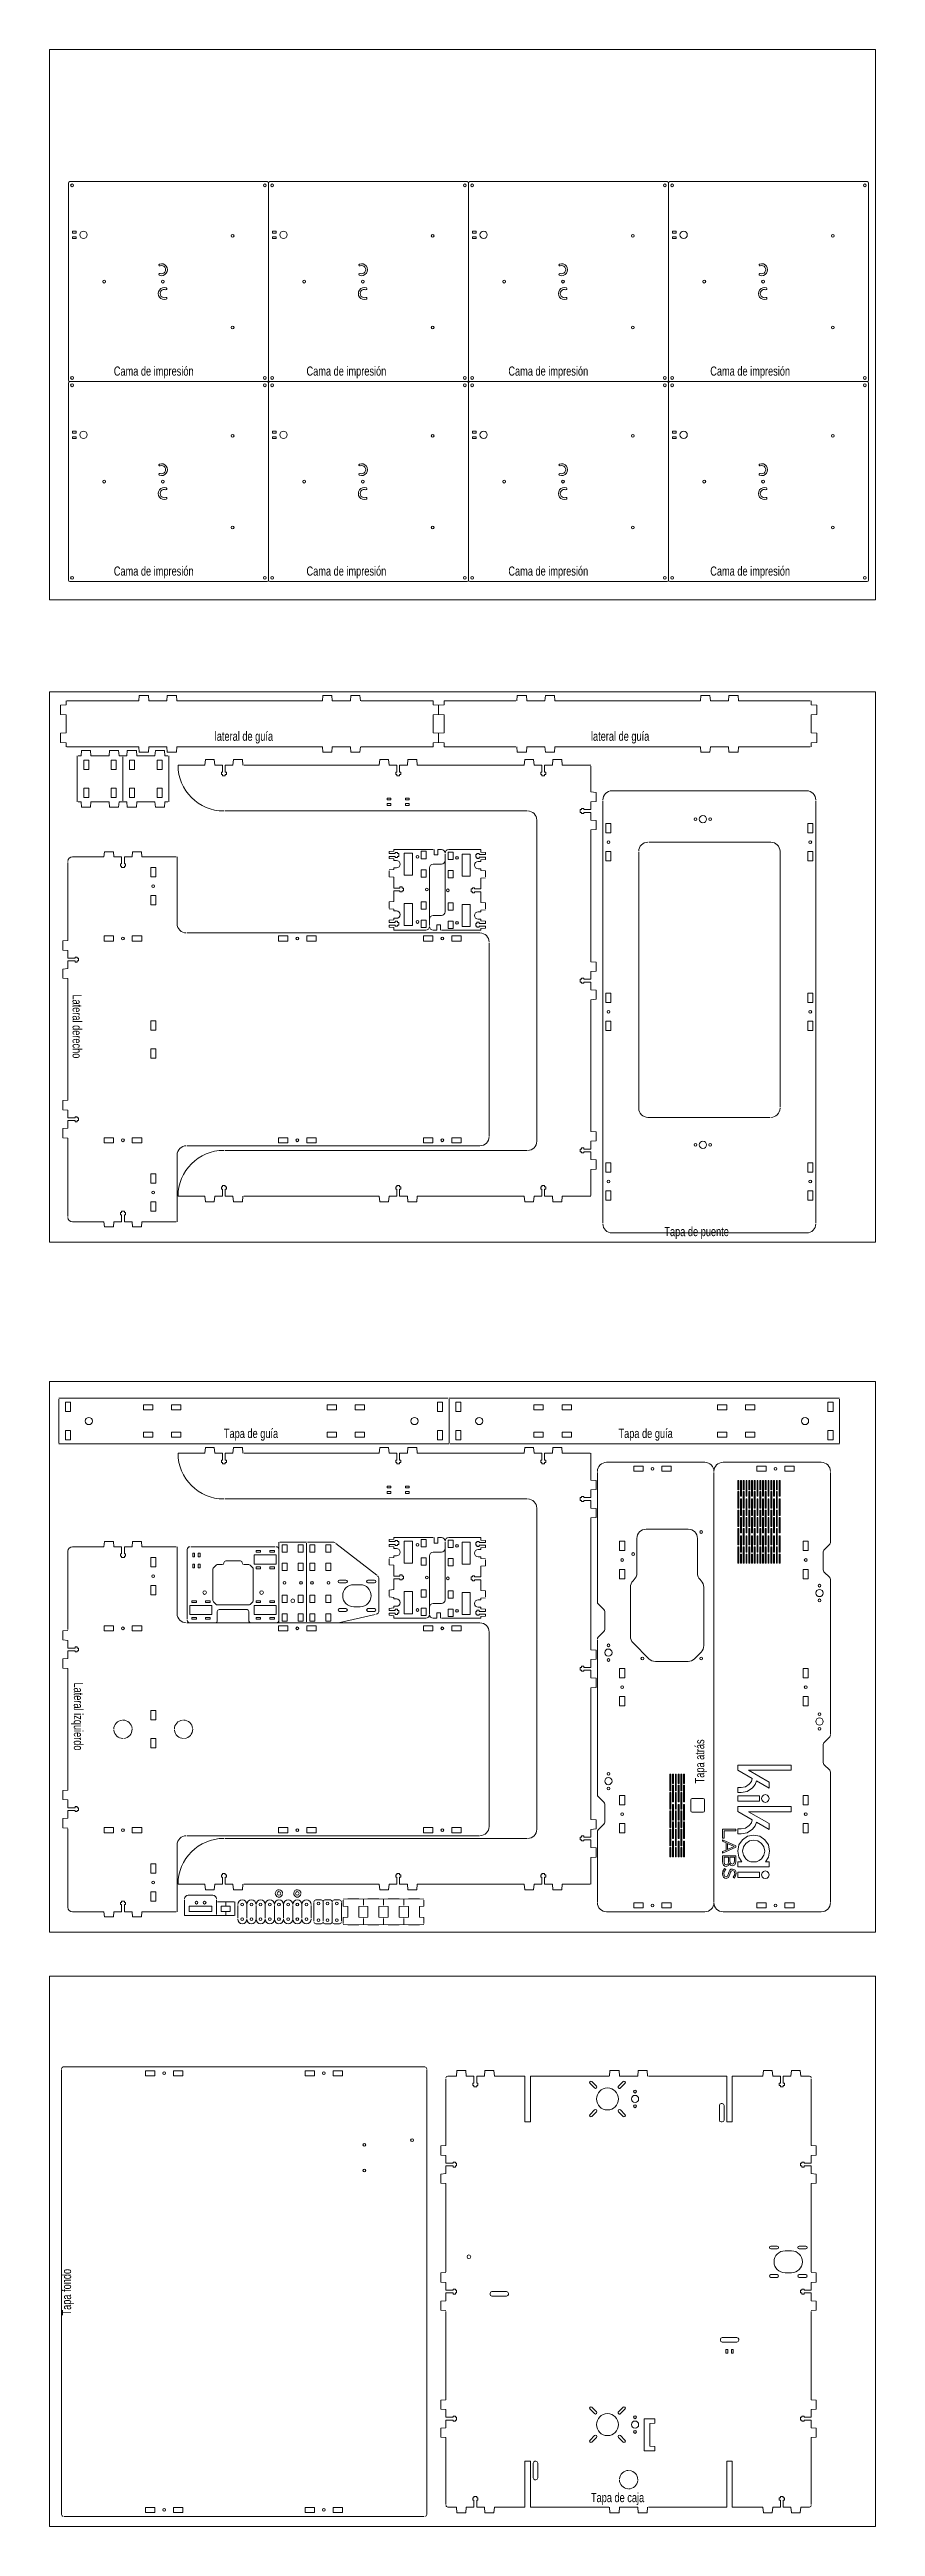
# Model space of a CAD drawing. Header units: millimetres. Extents: x 1800 to 2700, y -1200 to 1500.
import ezdxf

# ---------------------------------------------------------------- set-up
doc = ezdxf.new("R2010")
doc.units = ezdxf.units.MM
doc.layers.get('0').update_dxf_attribs({"linetype": 'CONTINUOUS', "lineweight": 0})
doc.layers.add('grabar', color=5, linetype='CONTINUOUS', lineweight=0)
doc.layers.add('planchas', color=1, linetype='CONTINUOUS', lineweight=0)
doc.styles.get("Standard").update_dxf_attribs({"font": 'txt', "width": 0.75})

msp = doc.modelspace()

# ---------------------------------------------------------------- texts
at = {"layer": 'grabar', "char_height": 10, "width": 100, "attachment_point": 4}
for s, insert in [('Cama de impresión', (1870, 1148)), ('Cama de impresión', (2080, 1148)), ('Cama de impresión', (2300, 1148)), ('Cama de impresión', (2520, 1148)), ('Cama de impresión', (1870, 930)), ('Cama de impresión', (2080, 930)), ('Cama de impresión', (2300, 930)), ('Cama de impresión', (2520, 930)), ('lateral de guía', (1980, 750)), ('lateral de guía', (2390, 750)), ('Tapa de puente\\P', (2470, 210)), ('Tapa de guía', (1990, -10)), ('Tapa de guía', (2420, -10)), ('Tapa de caja', (2390, -1170))]:
    msp.add_mtext(s, dxfattribs=dict(at, insert=insert))
for s, insert, rotation in [('Lateral derecho', (1830, 470), 270), ('Lateral izquierdo', (1830, -280), 270), ('Tapa atrás', (2510, -390), 90), ('Tapa fondo', (1820, -970), 90)]:
    msp.add_mtext(s, dxfattribs=dict(at, insert=insert, rotation=rotation))

# ---------------------------------------------------------------- blocks, each defined once
blk = doc.blocks.new('Motor-bolt-slit')
for p, q in [((-3.5, 1.5), (3.5, 1.5)), ((3.5, -1.5), (-3.5, -1.5))]:
    blk.add_line(p, q)
for centre, start, end in [((-3.5, 0), 90, 270), ((3.5, 0), 270, 90)]:
    blk.add_arc(centre, 1.5, start, end)

# ---------------------------------------------------------------- linework, layer by layer
for p, q in [((1820.5, 1354.5), (1820.5, 1139.5)), ((2037, 1356), (1822, 1356)), ((2038.5, 1354.5), (2038.5, 1139.5)), ((2255, 1356), (2040, 1356)), ((2256.5, 1354.5), (2256.5, 1139.5)), ((2473, 1356), (2258, 1356)), ((2474.5, 1354.5), (2474.5, 1139.5)), ((2691, 1356), (2476, 1356)), ((2692.5, 1139.5), (2692.5, 1354.5)), ((1825, 1300), (1825, 1302)), ((1825, 1302), (1829, 1302)), ((1829, 1300), (1825, 1300)), ((1825, 1294), (1825, 1296)), ((1825, 1296), (1829, 1296)), ((1829, 1302), (1829, 1300)), ((1829, 1296), (1829, 1294)), ((2043, 1300), (2043, 1302)), ((2043, 1302), (2047, 1302)), ((2047, 1300), (2043, 1300)), ((2043, 1294), (2043, 1296)), ((2043, 1296), (2047, 1296)), ((2047, 1302), (2047, 1300)), ((2047, 1296), (2047, 1294)), ((2261, 1300), (2261, 1302)), ((2261, 1302), (2265, 1302)), ((2265, 1300), (2261, 1300)), ((2261, 1294), (2261, 1296)), ((2261, 1296), (2265, 1296)), ((2265, 1302), (2265, 1300)), ((2265, 1296), (2265, 1294)), ((2479, 1300), (2479, 1302)), ((2479, 1302), (2483, 1302)), ((2483, 1300), (2479, 1300)), ((2479, 1294), (2479, 1296)), ((2479, 1296), (2483, 1296)), ((2483, 1302), (2483, 1300)), ((2483, 1296), (2483, 1294)), ((1829, 1294), (1825, 1294)), ((2047, 1294), (2043, 1294)), ((2265, 1294), (2261, 1294)), ((2483, 1294), (2479, 1294)), ((1820.5, 1136.5), (1820.5, 921.5)), ((2037, 1138), (1822, 1138)), ((2038.5, 1136.5), (2038.5, 921.5)), ((2255, 1138), (2040, 1138)), ((2256.5, 1136.5), (2256.5, 921.5)), ((2473, 1138), (2258, 1138)), ((2474.5, 1136.5), (2474.5, 921.5)), ((2691, 1138), (2476, 1138)), ((2692.5, 921.5), (2692.5, 1136.5)), ((1825, 1082), (1825, 1084)), ((1825, 1084), (1829, 1084)), ((1829, 1082), (1825, 1082)), ((1829, 1084), (1829, 1082)), ((2043, 1082), (2043, 1084)), ((2043, 1084), (2047, 1084)), ((2047, 1082), (2043, 1082)), ((2047, 1084), (2047, 1082)), ((2261, 1082), (2261, 1084)), ((2261, 1084), (2265, 1084)), ((2265, 1082), (2261, 1082)), ((2265, 1084), (2265, 1082)), ((2479, 1082), (2479, 1084)), ((2479, 1084), (2483, 1084)), ((2483, 1082), (2479, 1082)), ((2483, 1084), (2483, 1082)), ((1825, 1076), (1825, 1078)), ((1825, 1078), (1829, 1078)), ((1829, 1076), (1825, 1076)), ((1829, 1078), (1829, 1076)), ((2043, 1076), (2043, 1078)), ((2043, 1078), (2047, 1078)), ((2047, 1076), (2043, 1076)), ((2047, 1078), (2047, 1076)), ((2261, 1076), (2261, 1078)), ((2261, 1078), (2265, 1078)), ((2265, 1076), (2261, 1076)), ((2265, 1078), (2265, 1076)), ((2479, 1076), (2479, 1078)), ((2479, 1078), (2483, 1078)), ((2483, 1076), (2479, 1076)), ((2483, 1078), (2483, 1076)), ((1822, 920), (2037, 920)), ((2040, 920), (2255, 920)), ((2258, 920), (2473, 920)), ((2476, 920), (2691, 920)), ((1818, 785.7), (1812, 785.3)), ((1812, 775.3), (1812, 785.3)), ((1818, 790), (1818, 785.7)), ((1897.3, 790), (1819, 790)), ((1897.3, 790), (1897.7, 796)), ((1907.7, 796), (1897.7, 796)), ((1908.1, 790), (1907.7, 796)), ((1908.1, 790), (1927.9, 790)), ((1927.9, 790), (1928.3, 796)), ((1928.3, 796), (1938.3, 796)), ((1938.7, 790), (1938.3, 796)), ((2097.3, 790), (1938.7, 790)), ((2097.3, 790), (2097.7, 796)), ((2107.7, 796), (2097.7, 796)), ((2108.1, 790), (2107.7, 796)), ((2108.1, 790), (2127.9, 790)), ((2127.9, 790), (2128.3, 796)), ((2128.3, 796), (2138.3, 796)), ((2138.7, 790), (2138.3, 796)), ((2218, 790), (2139.7, 790)), ((2218, 785.7), (2218, 790)), ((2218, 785.7), (2224, 785.3)), ((2230, 785.7), (2224, 785.3)), ((2224, 775.3), (2224, 785.3)), ((2230, 790), (2230, 785.7)), ((2308.3, 790), (2230, 790)), ((2309.3, 790), (2309.7, 796)), ((2319.7, 796), (2309.7, 796)), ((2320.1, 790), (2319.7, 796)), ((2320.1, 790), (2339.9, 790)), ((2339.9, 790), (2340.3, 796)), ((2340.3, 796), (2350.3, 796)), ((2350.7, 790), (2350.3, 796)), ((2509.3, 790), (2350.7, 790)), ((2509.3, 790), (2509.7, 796)), ((2519.7, 796), (2509.7, 796)), ((2520.1, 790), (2519.7, 796)), ((2520.1, 790), (2539.9, 790)), ((2539.9, 790), (2540.3, 796)), ((2540.3, 796), (2550.3, 796)), ((2550.7, 790), (2550.3, 796)), ((2629, 790), (2550.7, 790)), ((2630, 785.7), (2630, 790)), ((2630, 785.7), (2636, 785.3)), ((2636, 775.3), (2636, 785.3)), ((1818, 774.9), (1812, 775.3)), ((1818, 755.1), (1818, 774.9)), ((2218, 774.9), (2224, 775.3)), ((2218, 774.9), (2218, 755.1)), ((2230, 774.9), (2224, 775.3)), ((2230, 755.1), (2230, 774.9)), ((2630, 774.9), (2636, 775.3)), ((2630, 774.9), (2630, 755.1)), ((1818, 755.1), (1812, 754.7)), ((1812, 754.7), (1812, 744.7)), ((1818, 744.3), (1812, 744.7)), ((1818, 744.3), (1818, 740)), ((1819, 740), (1897.3, 740)), ((1830, 730), (1830, 680)), ((1834.3, 730), (1831, 730)), ((1834.3, 730), (1834.7, 736)), ((1844.7, 736), (1834.7, 736)), ((1845.1, 730), (1844.7, 736)), ((1845.1, 730), (1864.9, 730)), ((1864.9, 730), (1865.3, 736)), ((1865.3, 736), (1875.3, 736)), ((1875.7, 730), (1875.3, 736)), ((1880, 730), (1875.7, 730)), ((1884.3, 730), (1880, 730)), ((1880, 729), (1880, 681)), ((1884.3, 730), (1884.7, 736)), ((1894.7, 736), (1884.7, 736)), ((1895.1, 730), (1894.7, 736)), ((1895.1, 730), (1914.9, 730)), ((1897.3, 740), (1897.7, 734)), ((1907.7, 734), (1897.7, 734)), ((1908.1, 740), (1907.7, 734)), ((1927.9, 740), (1908.1, 740)), ((1914.9, 730), (1915.3, 736)), ((1915.3, 736), (1925.3, 736)), ((1925.7, 730), (1925.3, 736)), ((1929, 730), (1925.7, 730)), ((1927.9, 740), (1928.3, 734)), ((1928.3, 734), (1938.3, 734)), ((1930, 680), (1930, 730)), ((1938.7, 740), (1938.3, 734)), ((1938.7, 740), (2097.3, 740)), ((2097.3, 740), (2097.7, 734)), ((2107.7, 734), (2097.7, 734)), ((2108.1, 740), (2107.7, 734)), ((2127.9, 740), (2108.1, 740)), ((2127.9, 740), (2128.3, 734)), ((2128.3, 734), (2138.3, 734)), ((2138.7, 740), (2138.3, 734)), ((2139.7, 740), (2218, 740)), ((2218, 755.1), (2224, 754.7)), ((2218, 744.3), (2224, 744.7)), ((2218, 740), (2218, 744.3)), ((2230, 755.1), (2224, 754.7)), ((2224, 754.7), (2224, 744.7)), ((2230, 744.3), (2224, 744.7)), ((2230, 744.3), (2230, 740)), ((2230, 740), (2308.3, 740)), ((2309.3, 740), (2309.7, 734)), ((2319.7, 734), (2309.7, 734)), ((2320.1, 740), (2319.7, 734)), ((2339.9, 740), (2320.1, 740)), ((2339.9, 740), (2340.3, 734)), ((2340.3, 734), (2350.3, 734)), ((2350.7, 740), (2350.3, 734)), ((2350.7, 740), (2509.3, 740)), ((2509.3, 740), (2509.7, 734)), ((2519.7, 734), (2509.7, 734)), ((2520.1, 740), (2519.7, 734)), ((2539.9, 740), (2520.1, 740)), ((2539.9, 740), (2540.3, 734)), ((2540.3, 734), (2550.3, 734)), ((2550.7, 740), (2550.3, 734)), ((2550.7, 740), (2629, 740)), ((2630, 755.1), (2636, 754.7)), ((2630, 744.3), (2636, 744.7)), ((2630, 740), (2630, 744.3)), ((2636, 754.7), (2636, 744.7)), ((1837.25, 725.4), (1837.25, 715.2)), ((1842.75, 725.4), (1837.25, 725.4)), ((1837.25, 715.2), (1842.75, 715.2)), ((1842.75, 715.2), (1842.75, 725.4)), ((1867.25, 725.4), (1867.25, 715.2)), ((1872.75, 725.4), (1867.25, 725.4)), ((1867.25, 715.2), (1872.75, 715.2)), ((1872.75, 715.2), (1872.75, 725.4)), ((1887.25, 725.4), (1887.25, 715.2)), ((1892.75, 725.4), (1887.25, 725.4)), ((1887.25, 715.2), (1892.75, 715.2)), ((1892.75, 715.2), (1892.75, 725.4)), ((1917.25, 725.4), (1917.25, 715.2)), ((1922.75, 725.4), (1917.25, 725.4)), ((1917.25, 715.2), (1922.75, 715.2)), ((1922.75, 715.2), (1922.75, 725.4)), ((1969.3, 720), (1940, 720)), ((1940, 720), (1940, 720)), ((1969.9, 726), (1969.3, 720)), ((1979.5, 726), (1969.9, 726)), ((1980.1, 720), (1979.5, 726)), ((1988.5, 720), (1980.1, 720)), ((1987.25, 712.2), (1988.5, 712.2)), ((1987.25, 709.8), (1987.25, 712.2)), ((1988.5, 709.8), (1987.25, 709.8)), ((1988.5, 712.2), (1988.5, 720)), ((1988.5, 708.4), (1988.5, 709.8)), ((1991.5, 708.4), (1988.5, 708.4)), ((1991.5, 712.2), (1991.5, 720)), ((1991.5, 720), (1999.9, 720)), ((1992.75, 712.2), (1991.5, 712.2)), ((1991.5, 708.4), (1991.5, 709.8)), ((1991.5, 709.8), (1992.75, 709.8)), ((1992.75, 709.8), (1992.75, 712.2)), ((1999.9, 720), (2000.5, 726)), ((2000.5, 726), (2010.1, 726)), ((2010.1, 726), (2010.7, 720)), ((2011.7, 720), (2159.3, 720)), ((2159.9, 726), (2159.3, 720)), ((2169.5, 726), (2159.9, 726)), ((2170.1, 720), (2169.5, 726)), ((2178.5, 720), (2170.1, 720)), ((2177.25, 712.2), (2178.5, 712.2)), ((2177.25, 709.8), (2177.25, 712.2)), ((2178.5, 709.8), (2177.25, 709.8)), ((2178.5, 712.2), (2178.5, 720)), ((2178.5, 708.4), (2178.5, 709.8)), ((2181.5, 708.4), (2178.5, 708.4)), ((2181.5, 712.2), (2181.5, 720)), ((2181.5, 720), (2189.9, 720)), ((2182.75, 712.2), (2181.5, 712.2)), ((2181.5, 708.4), (2181.5, 709.8)), ((2181.5, 709.8), (2182.75, 709.8)), ((2182.75, 709.8), (2182.75, 712.2)), ((2189.9, 720), (2190.5, 726)), ((2190.5, 726), (2200.1, 726)), ((2200.1, 726), (2200.7, 720)), ((2200.7, 720), (2317.3, 720)), ((2317.9, 726), (2317.3, 720)), ((2327.5, 726), (2317.9, 726)), ((2328.1, 720), (2327.5, 726)), ((2336.5, 720), (2328.1, 720)), ((2335.25, 712.2), (2336.5, 712.2)), ((2335.25, 709.8), (2335.25, 712.2)), ((2336.5, 709.8), (2335.25, 709.8)), ((2336.5, 712.2), (2336.5, 720)), ((2336.5, 708.4), (2336.5, 709.8)), ((2339.5, 708.4), (2336.5, 708.4)), ((2339.5, 712.2), (2339.5, 720)), ((2339.5, 720), (2347.9, 720)), ((2340.75, 712.2), (2339.5, 712.2)), ((2339.5, 708.4), (2339.5, 709.8)), ((2339.5, 709.8), (2340.75, 709.8)), ((2340.75, 709.8), (2340.75, 712.2)), ((2347.9, 720), (2348.5, 726)), ((2348.5, 726), (2358.1, 726)), ((2358.1, 726), (2358.7, 720)), ((2358.7, 720), (2390, 720)), ((2390, 719), (2390, 690.7)), ((1831, 680), (1834.3, 680)), ((1834.3, 680), (1834.7, 674)), ((1837.25, 684.6), (1837.25, 694.8)), ((1837.25, 694.8), (1842.75, 694.8)), ((1842.75, 684.6), (1837.25, 684.6)), ((1842.75, 694.8), (1842.75, 684.6)), ((1845.1, 680), (1844.7, 674)), ((1864.9, 680), (1845.1, 680)), ((1864.9, 680), (1865.3, 674)), ((1867.25, 684.6), (1867.25, 694.8)), ((1867.25, 694.8), (1872.75, 694.8)), ((1872.75, 684.6), (1867.25, 684.6)), ((1872.75, 694.8), (1872.75, 684.6)), ((1875.7, 680), (1875.3, 674)), ((1875.7, 680), (1880, 680)), ((1880, 680), (1884.3, 680)), ((1884.3, 680), (1884.7, 674)), ((1887.25, 684.6), (1887.25, 694.8)), ((1887.25, 694.8), (1892.75, 694.8)), ((1892.75, 684.6), (1887.25, 684.6)), ((1892.75, 694.8), (1892.75, 684.6)), ((1895.1, 680), (1894.7, 674)), ((1914.9, 680), (1895.1, 680)), ((1914.9, 680), (1915.3, 674)), ((1917.25, 684.6), (1917.25, 694.8)), ((1917.25, 694.8), (1922.75, 694.8)), ((1922.75, 684.6), (1917.25, 684.6)), ((1922.75, 694.8), (1922.75, 684.6)), ((1925.7, 680), (1925.3, 674)), ((1925.7, 680), (1929, 680)), ((2172, 684), (2168, 684)), ((2168, 684), (2168, 682)), ((2168, 682), (2172, 682)), ((2172, 678), (2168, 678)), ((2168, 678), (2168, 676)), ((2168, 676), (2172, 676)), ((2172, 682), (2172, 684)), ((2172, 676), (2172, 678)), ((2192, 684), (2188, 684)), ((2188, 684), (2188, 682)), ((2188, 682), (2192, 682)), ((2192, 678), (2188, 678)), ((2188, 678), (2188, 676)), ((2188, 676), (2192, 676)), ((2192, 682), (2192, 684)), ((2192, 676), (2192, 678)), ((2390, 690.7), (2395.5, 690.3)), ((2390, 679.9), (2395.5, 680.3)), ((2390, 671.5), (2390, 679.9)), ((2395.5, 680.3), (2395.5, 690.3)), ((2403, 681), (2403, 221)), ((2625, 692), (2413, 692)), ((2635, 681), (2635, 221)), ((1844.7, 674), (1834.7, 674)), ((1865.3, 674), (1875.3, 674)), ((1894.7, 674), (1884.7, 674)), ((1915.3, 674), (1925.3, 674)), ((1991, 670), (2320, 670)), ((2331, 310), (2331, 660)), ((2378.4, 671.5), (2379.8, 671.5)), ((2378.4, 668.5), (2378.4, 671.5)), ((2378.4, 668.5), (2379.8, 668.5)), ((2379.8, 671.5), (2379.8, 672.75)), ((2379.8, 672.75), (2382.2, 672.75)), ((2379.8, 668.5), (2379.8, 667.25)), ((2379.8, 667.25), (2382.2, 667.25)), ((2382.2, 672.75), (2382.2, 671.5)), ((2382.2, 671.5), (2390, 671.5)), ((2382.2, 667.25), (2382.2, 668.5)), ((2382.2, 668.5), (2390, 668.5)), ((2390, 668.5), (2390, 660.1)), ((2390, 660.1), (2395.5, 659.7)), ((2390, 649.3), (2395.5, 649.7)), ((2390, 649.3), (2390, 505.7)), ((2395.5, 659.7), (2395.5, 649.7)), ((2406.25, 646.2), (2406.25, 656.4)), ((2406.25, 656.4), (2411.75, 656.4)), ((2411.75, 656.4), (2411.75, 646.2)), ((2626.25, 656.4), (2626.25, 646.2)), ((2631.75, 656.4), (2626.25, 656.4)), ((2631.75, 646.2), (2631.75, 656.4)), ((1859.3, 620), (1859.7, 625.5)), ((1869.7, 625.5), (1859.7, 625.5)), ((1870.1, 620), (1869.7, 625.5)), ((1889.9, 620), (1890.3, 625.5)), ((1890.3, 625.5), (1900.3, 625.5)), ((1900.7, 620), (1900.3, 625.5)), ((2175, 626.2), (2170, 625.8)), ((2170, 625.8), (2170, 623.5)), ((2176.8, 623.5), (2170, 623.5)), ((2175, 626.2), (2175, 628)), ((2175, 628), (2218, 628)), ((2176.8, 624.75), (2176.8, 623.5)), ((2179.2, 624.75), (2176.8, 624.75)), ((2179.2, 623.5), (2179.2, 624.75)), ((2180.6, 623.5), (2179.2, 623.5)), ((2180.6, 623.5), (2180.6, 620.5)), ((2186.5, 600), (2186.5, 624)), ((2186.5, 624), (2195.5, 624)), ((2195.5, 624), (2195.5, 600)), ((2205, 618), (2205, 626)), ((2205, 626), (2210.5, 626)), ((2210.5, 626), (2210.5, 618)), ((2219, 628), (2219, 622)), ((2219, 622), (2223, 622)), ((2223, 622), (2223, 628)), ((2223, 628), (2227, 628)), ((2231, 560), (2231, 623)), ((2234.5, 625), (2234.5, 617)), ((2240, 625), (2234.5, 625)), ((2270, 628), (2235, 628)), ((2240, 617), (2240, 625)), ((2249.5, 599), (2249.5, 623)), ((2249.5, 623), (2258.5, 623)), ((2258.5, 623), (2258.5, 599)), ((2264.4, 622.5), (2265.8, 622.5)), ((2264.4, 619.5), (2264.4, 622.5)), ((2265.8, 622.5), (2265.8, 623.75)), ((2265.8, 623.75), (2268.2, 623.75)), ((2268.2, 623.75), (2268.2, 622.5)), ((2268.2, 622.5), (2275, 622.5)), ((2270, 625.2), (2270, 628)), ((2270, 625.2), (2275, 624.8)), ((2275, 624.8), (2275, 622.5)), ((2411.75, 646.2), (2406.25, 646.2)), ((2406.25, 625.8), (2406.25, 615.6)), ((2411.75, 625.8), (2406.25, 625.8)), ((2411.75, 615.6), (2411.75, 625.8)), ((2442, 625), (2442, 346)), ((2586, 636), (2453, 636)), ((2596, 347), (2596, 626)), ((2626.25, 646.2), (2631.75, 646.2)), ((2626.25, 615.6), (2626.25, 625.8)), ((2626.25, 625.8), (2631.75, 625.8)), ((2631.75, 625.8), (2631.75, 615.6)), ((1820, 528.7), (1820, 614)), ((1825, 620), (1859.3, 620)), ((1878.5, 620), (1870.1, 620)), ((1877.25, 612.2), (1878.5, 612.2)), ((1877.25, 609.8), (1877.25, 612.2)), ((1878.5, 609.8), (1877.25, 609.8)), ((1878.5, 612.2), (1878.5, 620)), ((1878.5, 608.4), (1878.5, 609.8)), ((1881.5, 608.4), (1878.5, 608.4)), ((1881.5, 612.2), (1881.5, 620)), ((1881.5, 620), (1889.9, 620)), ((1882.75, 612.2), (1881.5, 612.2)), ((1881.5, 608.4), (1881.5, 609.8)), ((1881.5, 609.8), (1882.75, 609.8)), ((1882.75, 609.8), (1882.75, 612.2)), ((1900.7, 620), (1938, 620)), ((1910.25, 608.4), (1910.25, 598.2)), ((1915.75, 608.4), (1910.25, 608.4)), ((1910.25, 598.2), (1915.75, 598.2)), ((1915.75, 598.2), (1915.75, 608.4)), ((1939, 620), (1939, 547)), ((2170, 620.5), (2170, 618.2)), ((2176.8, 620.5), (2170, 620.5)), ((2170, 618.2), (2175, 617.8)), ((2170, 605.8), (2175, 606.2)), ((2170, 598.2), (2170, 604.8)), ((2175, 597.8), (2170, 598.2)), ((2175, 617.8), (2175, 616)), ((2175, 616), (2178, 616)), ((2175, 608), (2178, 608)), ((2175, 606.2), (2175, 608)), ((2175, 586), (2175, 597.8)), ((2176.8, 619.25), (2176.8, 620.5)), ((2179.2, 619.25), (2176.8, 619.25)), ((2180.6, 620.5), (2179.2, 620.5)), ((2179.2, 620.5), (2179.2, 619.25)), ((2195.5, 600), (2186.5, 600)), ((2210.5, 618), (2205, 618)), ((2205, 598), (2205, 606)), ((2205, 606), (2210.5, 606)), ((2210.5, 598), (2205, 598)), ((2210.5, 606), (2210.5, 598)), ((2214, 608), (2214, 545)), ((2227, 612), (2218, 612)), ((2234.5, 617), (2240, 617)), ((2234.5, 597), (2234.5, 605)), ((2234.5, 605), (2240, 605)), ((2240, 597), (2234.5, 597)), ((2240, 605), (2240, 597)), ((2258.5, 599), (2249.5, 599)), ((2264.4, 619.5), (2265.8, 619.5)), ((2265.8, 619.5), (2265.8, 618.25)), ((2265.8, 618.25), (2268.2, 618.25)), ((2270, 615), (2267, 615)), ((2270, 607), (2267, 607)), ((2268.2, 618.25), (2268.2, 619.5)), ((2268.2, 619.5), (2275, 619.5)), ((2275, 617.2), (2270, 616.8)), ((2270, 616.8), (2270, 615)), ((2270, 605.2), (2270, 607)), ((2275, 604.8), (2270, 605.2)), ((2270, 596.8), (2275, 597.2)), ((2270, 596.8), (2270, 585)), ((2275, 619.5), (2275, 617.2)), ((2275, 598.2), (2275, 604.8)), ((2406.25, 615.6), (2411.75, 615.6)), ((2631.75, 615.6), (2626.25, 615.6)), ((1910.25, 567.6), (1910.25, 577.8)), ((1910.25, 577.8), (1915.75, 577.8)), ((1915.75, 567.6), (1910.25, 567.6)), ((1915.75, 577.8), (1915.75, 567.6)), ((2175, 571.2), (2170, 570.8)), ((2170, 570.8), (2170, 564.2)), ((2181.8, 586), (2175, 586)), ((2175, 571.2), (2175, 583)), ((2181.8, 583), (2175, 583)), ((2181.8, 587.25), (2181.8, 586)), ((2184.2, 587.25), (2181.8, 587.25)), ((2181.8, 581.75), (2181.8, 583)), ((2184.2, 581.75), (2181.8, 581.75)), ((2184.2, 586), (2184.2, 587.25)), ((2185.6, 586), (2184.2, 586)), ((2185.6, 583), (2184.2, 583)), ((2184.2, 583), (2184.2, 581.75)), ((2185.6, 586), (2185.6, 583)), ((2186.5, 545), (2186.5, 569)), ((2186.5, 569), (2195.5, 569)), ((2195.5, 569), (2195.5, 545)), ((2205, 563), (2205, 571)), ((2205, 571), (2210.5, 571)), ((2210.5, 571), (2210.5, 563)), ((2234.5, 562), (2234.5, 570)), ((2234.5, 570), (2240, 570)), ((2240, 570), (2240, 562)), ((2249.5, 544), (2249.5, 568)), ((2249.5, 568), (2258.5, 568)), ((2258.5, 568), (2258.5, 544)), ((2259.4, 585), (2260.8, 585)), ((2259.4, 582), (2259.4, 585)), ((2259.4, 582), (2260.8, 582)), ((2260.8, 585), (2260.8, 586.25)), ((2260.8, 586.25), (2263.2, 586.25)), ((2260.8, 582), (2260.8, 580.75)), ((2260.8, 580.75), (2263.2, 580.75)), ((2263.2, 586.25), (2263.2, 585)), ((2263.2, 585), (2270, 585)), ((2263.2, 580.75), (2263.2, 582)), ((2263.2, 582), (2270, 582)), ((2270, 582), (2270, 570.2)), ((2270, 570.2), (2275, 569.8)), ((2275, 569.8), (2275, 563.2)), ((2170, 563.2), (2175, 562.8)), ((2170, 550.8), (2175, 551.2)), ((2170, 548.5), (2170, 550.8)), ((2176.8, 548.5), (2170, 548.5)), ((2170, 543.2), (2170, 545.5)), ((2176.8, 545.5), (2170, 545.5)), ((2175, 542.8), (2170, 543.2)), ((2175, 562.8), (2175, 561)), ((2175, 561), (2178, 561)), ((2175, 553), (2178, 553)), ((2175, 551.2), (2175, 553)), ((2175, 542.8), (2175, 540)), ((2175, 540), (2210, 540)), ((2176.8, 549.75), (2176.8, 548.5)), ((2179.2, 549.75), (2176.8, 549.75)), ((2176.8, 544.25), (2176.8, 545.5)), ((2179.2, 544.25), (2176.8, 544.25)), ((2179.2, 548.5), (2179.2, 549.75)), ((2180.6, 548.5), (2179.2, 548.5)), ((2180.6, 545.5), (2179.2, 545.5)), ((2179.2, 545.5), (2179.2, 544.25)), ((2180.6, 548.5), (2180.6, 545.5)), ((2195.5, 545), (2186.5, 545)), ((2210.5, 563), (2205, 563)), ((2205, 551), (2205, 543)), ((2210.5, 551), (2205, 551)), ((2205, 543), (2210.5, 543)), ((2210.5, 543), (2210.5, 551)), ((2218, 556), (2227, 556)), ((2222, 540), (2218, 540)), ((2226, 546), (2222, 546)), ((2222, 546), (2222, 540)), ((2226, 540), (2226, 546)), ((2270, 540), (2227, 540)), ((2240, 562), (2234.5, 562)), ((2234.5, 542), (2234.5, 550)), ((2234.5, 550), (2240, 550)), ((2240, 542), (2234.5, 542)), ((2240, 550), (2240, 542)), ((2258.5, 544), (2249.5, 544)), ((2264.4, 547.5), (2265.8, 547.5)), ((2264.4, 544.5), (2264.4, 547.5)), ((2264.4, 544.5), (2265.8, 544.5)), ((2265.8, 547.5), (2265.8, 548.75)), ((2265.8, 548.75), (2268.2, 548.75)), ((2265.8, 544.5), (2265.8, 543.25)), ((2265.8, 543.25), (2268.2, 543.25)), ((2270, 560), (2267, 560)), ((2270, 552), (2267, 552)), ((2268.2, 548.75), (2268.2, 547.5)), ((2268.2, 547.5), (2275, 547.5)), ((2268.2, 543.25), (2268.2, 544.5)), ((2268.2, 544.5), (2275, 544.5)), ((2275, 562.2), (2270, 561.8)), ((2270, 561.8), (2270, 560)), ((2270, 550.2), (2270, 552)), ((2275, 549.8), (2270, 550.2)), ((2270, 541.8), (2275, 542.2)), ((2270, 541.8), (2270, 540)), ((2275, 547.5), (2275, 549.8)), ((2275, 542.2), (2275, 544.5)), ((1820, 528.7), (1814.5, 528.3)), ((1814.5, 518.3), (1814.5, 528.3)), ((1820, 517.9), (1814.5, 518.3)), ((1820, 509.5), (1820, 517.9)), ((1859.6, 533.75), (1869.8, 533.75)), ((1859.6, 528.25), (1859.6, 533.75)), ((1869.8, 528.25), (1859.6, 528.25)), ((1869.8, 533.75), (1869.8, 528.25)), ((1900.4, 533.75), (1890.2, 533.75)), ((1890.2, 533.75), (1890.2, 528.25)), ((1890.2, 528.25), (1900.4, 528.25)), ((1900.4, 528.25), (1900.4, 533.75)), ((1950, 537), (2269, 537)), ((2049.6, 533.75), (2059.8, 533.75)), ((2049.6, 528.25), (2049.6, 533.75)), ((2059.8, 528.25), (2049.6, 528.25)), ((2059.8, 533.75), (2059.8, 528.25)), ((2090.4, 533.75), (2080.2, 533.75)), ((2080.2, 533.75), (2080.2, 528.25)), ((2080.2, 528.25), (2090.4, 528.25)), ((2090.4, 528.25), (2090.4, 533.75)), ((2207.6, 533.75), (2217.8, 533.75)), ((2207.6, 528.25), (2207.6, 533.75)), ((2217.8, 528.25), (2207.6, 528.25)), ((2217.8, 533.75), (2217.8, 528.25)), ((2248.4, 533.75), (2238.2, 533.75)), ((2238.2, 533.75), (2238.2, 528.25)), ((2238.2, 528.25), (2248.4, 528.25)), ((2248.4, 528.25), (2248.4, 533.75)), ((2279, 526), (2279, 316)), ((1820, 498.1), (1814.5, 497.7)), ((1814.5, 497.7), (1814.5, 487.7)), ((1820, 487.3), (1814.5, 487.7)), ((1827.8, 509.5), (1820, 509.5)), ((1827.8, 506.5), (1820, 506.5)), ((1820, 506.5), (1820, 498.1)), ((1820, 354.7), (1820, 487.3)), ((1827.8, 510.75), (1827.8, 509.5)), ((1830.2, 510.75), (1827.8, 510.75)), ((1827.8, 505.25), (1827.8, 506.5)), ((1830.2, 505.25), (1827.8, 505.25)), ((1830.2, 509.5), (1830.2, 510.75)), ((1831.6, 509.5), (1830.2, 509.5)), ((1831.6, 506.5), (1830.2, 506.5)), ((1830.2, 506.5), (1830.2, 505.25)), ((1831.6, 506.5), (1831.6, 509.5)), ((2378.4, 486.5), (2379.8, 486.5)), ((2378.4, 483.5), (2378.4, 486.5)), ((2379.8, 486.5), (2379.8, 487.75)), ((2379.8, 487.75), (2382.2, 487.75)), ((2382.2, 487.75), (2382.2, 486.5)), ((2382.2, 486.5), (2390, 486.5)), ((2390, 505.7), (2395.5, 505.3)), ((2390, 494.9), (2395.5, 495.3)), ((2390, 486.5), (2390, 494.9)), ((2395.5, 495.3), (2395.5, 505.3)), ((2378.4, 483.5), (2379.8, 483.5)), ((2379.8, 483.5), (2379.8, 482.25)), ((2379.8, 482.25), (2382.2, 482.25)), ((2382.2, 482.25), (2382.2, 483.5)), ((2382.2, 483.5), (2390, 483.5)), ((2390, 483.5), (2390, 475.1)), ((2390, 475.1), (2395.5, 474.7)), ((2390, 464.3), (2395.5, 464.7)), ((2390, 464.3), (2390, 320.7)), ((2395.5, 474.7), (2395.5, 464.7)), ((2406.25, 461.2), (2406.25, 471.4)), ((2406.25, 471.4), (2411.75, 471.4)), ((2411.75, 461.2), (2406.25, 461.2)), ((2411.75, 471.4), (2411.75, 461.2)), ((2626.25, 471.4), (2626.25, 461.2)), ((2631.75, 471.4), (2626.25, 471.4)), ((2626.25, 461.2), (2631.75, 461.2)), ((2631.75, 461.2), (2631.75, 471.4)), ((1910.25, 441.4), (1910.25, 431.2)), ((1915.75, 441.4), (1910.25, 441.4)), ((1915.75, 431.2), (1915.75, 441.4)), ((2406.25, 440.8), (2406.25, 430.6)), ((2411.75, 440.8), (2406.25, 440.8)), ((2411.75, 430.6), (2411.75, 440.8)), ((2626.25, 430.6), (2626.25, 440.8)), ((2626.25, 440.8), (2631.75, 440.8)), ((2631.75, 440.8), (2631.75, 430.6)), ((1910.25, 431.2), (1915.75, 431.2)), ((1910.25, 400.6), (1910.25, 410.8)), ((1910.25, 410.8), (1915.75, 410.8)), ((1915.75, 410.8), (1915.75, 400.6)), ((2406.25, 430.6), (2411.75, 430.6)), ((2631.75, 430.6), (2626.25, 430.6)), ((1915.75, 400.6), (1910.25, 400.6)), ((1820, 354.7), (1814.5, 354.3)), ((1814.5, 344.3), (1814.5, 354.3)), ((1820, 343.9), (1814.5, 344.3)), ((1820, 324.1), (1814.5, 323.7)), ((1820, 335.5), (1820, 343.9)), ((1827.8, 335.5), (1820, 335.5)), ((1827.8, 332.5), (1820, 332.5)), ((1820, 332.5), (1820, 324.1)), ((1827.8, 336.75), (1827.8, 335.5)), ((1830.2, 336.75), (1827.8, 336.75)), ((1827.8, 331.25), (1827.8, 332.5)), ((1830.2, 331.25), (1827.8, 331.25)), ((1830.2, 335.5), (1830.2, 336.75)), ((1831.6, 335.5), (1830.2, 335.5)), ((1831.6, 332.5), (1830.2, 332.5)), ((1830.2, 332.5), (1830.2, 331.25)), ((1831.6, 332.5), (1831.6, 335.5)), ((2452, 336), (2585, 336)), ((1814.5, 323.7), (1814.5, 313.7)), ((1820, 313.3), (1814.5, 313.7)), ((1820, 228), (1820, 313.3)), ((1869.8, 313.75), (1859.6, 313.75)), ((1859.6, 313.75), (1859.6, 308.25)), ((1859.6, 308.25), (1869.8, 308.25)), ((1869.8, 308.25), (1869.8, 313.75)), ((1890.2, 313.75), (1900.4, 313.75)), ((1890.2, 308.25), (1890.2, 313.75)), ((1900.4, 308.25), (1890.2, 308.25)), ((1900.4, 313.75), (1900.4, 308.25)), ((1950, 305), (2269, 305)), ((1991, 300), (2320, 300)), ((2059.8, 313.75), (2049.6, 313.75)), ((2049.6, 313.75), (2049.6, 308.25)), ((2049.6, 308.25), (2059.8, 308.25)), ((2059.8, 308.25), (2059.8, 313.75)), ((2080.2, 313.75), (2090.4, 313.75)), ((2080.2, 308.25), (2080.2, 313.75)), ((2090.4, 308.25), (2080.2, 308.25)), ((2090.4, 313.75), (2090.4, 308.25)), ((2217.8, 313.75), (2207.6, 313.75)), ((2207.6, 313.75), (2207.6, 308.25)), ((2207.6, 308.25), (2217.8, 308.25)), ((2217.8, 308.25), (2217.8, 313.75)), ((2238.2, 313.75), (2248.4, 313.75)), ((2238.2, 308.25), (2238.2, 313.75)), ((2248.4, 308.25), (2238.2, 308.25)), ((2248.4, 313.75), (2248.4, 308.25)), ((2378.4, 301.5), (2379.8, 301.5)), ((2378.4, 298.5), (2378.4, 301.5)), ((2378.4, 298.5), (2379.8, 298.5)), ((2379.8, 301.5), (2379.8, 302.75)), ((2379.8, 302.75), (2382.2, 302.75)), ((2379.8, 298.5), (2379.8, 297.25)), ((2379.8, 297.25), (2382.2, 297.25)), ((2382.2, 302.75), (2382.2, 301.5)), ((2382.2, 301.5), (2390, 301.5)), ((2382.2, 297.25), (2382.2, 298.5)), ((2382.2, 298.5), (2390, 298.5)), ((2390, 320.7), (2395.5, 320.3)), ((2390, 309.9), (2395.5, 310.3)), ((2390, 301.5), (2390, 309.9)), ((2390, 298.5), (2390, 290.1)), ((2395.5, 310.3), (2395.5, 320.3)), ((1910.25, 274.4), (1910.25, 264.2)), ((1915.75, 274.4), (1910.25, 274.4)), ((1915.75, 264.2), (1915.75, 274.4)), ((1939, 222), (1939, 295)), ((2390, 290.1), (2395.5, 289.7)), ((2390, 279.3), (2395.5, 279.7)), ((2390, 279.3), (2390, 251)), ((2395.5, 289.7), (2395.5, 279.7)), ((2406.25, 276.2), (2406.25, 286.4)), ((2406.25, 286.4), (2411.75, 286.4)), ((2411.75, 276.2), (2406.25, 276.2)), ((2411.75, 286.4), (2411.75, 276.2)), ((2626.25, 286.4), (2626.25, 276.2)), ((2631.75, 286.4), (2626.25, 286.4)), ((2626.25, 276.2), (2631.75, 276.2)), ((2631.75, 276.2), (2631.75, 286.4)), ((1910.25, 264.2), (1915.75, 264.2)), ((1910.25, 233.6), (1910.25, 243.8)), ((1910.25, 243.8), (1915.75, 243.8)), ((1915.75, 243.8), (1915.75, 233.6)), ((1969.3, 250), (1940, 250)), ((1940, 250), (1940, 250)), ((1969.9, 244), (1969.3, 250)), ((1979.5, 244), (1969.9, 244)), ((1980.1, 250), (1979.5, 244)), ((1988.5, 250), (1980.1, 250)), ((1988.5, 260.2), (1987.25, 260.2)), ((1987.25, 260.2), (1987.25, 257.8)), ((1987.25, 257.8), (1988.5, 257.8)), ((1988.5, 261.6), (1988.5, 260.2)), ((1991.5, 261.6), (1988.5, 261.6)), ((1988.5, 257.8), (1988.5, 250)), ((1991.5, 261.6), (1991.5, 260.2)), ((1991.5, 260.2), (1992.75, 260.2)), ((1992.75, 257.8), (1991.5, 257.8)), ((1991.5, 257.8), (1991.5, 250)), ((1991.5, 250), (1999.9, 250)), ((1992.75, 260.2), (1992.75, 257.8)), ((1999.9, 250), (2000.5, 244)), ((2000.5, 244), (2010.1, 244)), ((2010.1, 244), (2010.7, 250)), ((2011.7, 250), (2159.3, 250)), ((2159.9, 244), (2159.3, 250)), ((2169.5, 244), (2159.9, 244)), ((2170.1, 250), (2169.5, 244)), ((2178.5, 250), (2170.1, 250)), ((2178.5, 260.2), (2177.25, 260.2)), ((2177.25, 260.2), (2177.25, 257.8)), ((2177.25, 257.8), (2178.5, 257.8)), ((2178.5, 261.6), (2178.5, 260.2)), ((2181.5, 261.6), (2178.5, 261.6)), ((2178.5, 257.8), (2178.5, 250)), ((2181.5, 261.6), (2181.5, 260.2)), ((2181.5, 260.2), (2182.75, 260.2)), ((2182.75, 257.8), (2181.5, 257.8)), ((2181.5, 257.8), (2181.5, 250)), ((2181.5, 250), (2189.9, 250)), ((2182.75, 260.2), (2182.75, 257.8)), ((2189.9, 250), (2190.5, 244)), ((2190.5, 244), (2200.1, 244)), ((2200.1, 244), (2200.7, 250)), ((2200.7, 250), (2317.3, 250)), ((2317.9, 244), (2317.3, 250)), ((2327.5, 244), (2317.9, 244)), ((2328.1, 250), (2327.5, 244)), ((2336.5, 250), (2328.1, 250)), ((2336.5, 260.2), (2335.25, 260.2)), ((2335.25, 260.2), (2335.25, 257.8)), ((2335.25, 257.8), (2336.5, 257.8)), ((2336.5, 261.6), (2336.5, 260.2)), ((2339.5, 261.6), (2336.5, 261.6)), ((2336.5, 257.8), (2336.5, 250)), ((2339.5, 261.6), (2339.5, 260.2)), ((2339.5, 260.2), (2340.75, 260.2)), ((2340.75, 257.8), (2339.5, 257.8)), ((2339.5, 257.8), (2339.5, 250)), ((2339.5, 250), (2347.9, 250)), ((2340.75, 260.2), (2340.75, 257.8)), ((2347.9, 250), (2348.5, 244)), ((2348.5, 244), (2358.1, 244)), ((2358.1, 244), (2358.7, 250)), ((2358.7, 250), (2390, 250)), ((2406.25, 255.8), (2406.25, 245.6)), ((2411.75, 255.8), (2406.25, 255.8)), ((2406.25, 245.6), (2411.75, 245.6)), ((2411.75, 245.6), (2411.75, 255.8)), ((2626.25, 245.6), (2626.25, 255.8)), ((2626.25, 255.8), (2631.75, 255.8)), ((2631.75, 245.6), (2626.25, 245.6)), ((2631.75, 255.8), (2631.75, 245.6)), ((1859.3, 222), (1825, 222)), ((1859.3, 222), (1859.7, 216.5)), ((1869.7, 216.5), (1859.7, 216.5)), ((1870.1, 222), (1869.7, 216.5)), ((1878.5, 222), (1870.1, 222)), ((1878.5, 232.2), (1877.25, 232.2)), ((1877.25, 232.2), (1877.25, 229.8)), ((1877.25, 229.8), (1878.5, 229.8)), ((1878.5, 233.6), (1878.5, 232.2)), ((1881.5, 233.6), (1878.5, 233.6)), ((1878.5, 229.8), (1878.5, 222)), ((1881.5, 233.6), (1881.5, 232.2)), ((1881.5, 232.2), (1882.75, 232.2)), ((1882.75, 229.8), (1881.5, 229.8)), ((1881.5, 229.8), (1881.5, 222)), ((1881.5, 222), (1889.9, 222)), ((1882.75, 232.2), (1882.75, 229.8)), ((1889.9, 222), (1890.3, 216.5)), ((1890.3, 216.5), (1900.3, 216.5)), ((1900.7, 222), (1900.3, 216.5)), ((1938, 222), (1900.7, 222)), ((1915.75, 233.6), (1910.25, 233.6)), ((2413, 210), (2625, 210)), ((2234.5, 30), (1810, 30)), ((1810, 29), (1810, -19)), ((2661, 30), (2235.5, 30)), ((2235.5, 29), (2235.5, -19)), ((2661, -19), (2661, 29)), ((1817.25, 25.4), (1817.25, 15.2)), ((1822.75, 25.4), (1817.25, 25.4)), ((1817.25, 15.2), (1822.75, 15.2)), ((1822.75, 15.2), (1822.75, 25.4)), ((1902.35, 22.75), (1912.55, 22.75)), ((1902.35, 17.25), (1902.35, 22.75)), ((1912.55, 17.25), (1902.35, 17.25)), ((1912.55, 22.75), (1912.55, 17.25)), ((1943.15, 22.75), (1932.95, 22.75)), ((1932.95, 22.75), (1932.95, 17.25)), ((1932.95, 17.25), (1943.15, 17.25)), ((1943.15, 17.25), (1943.15, 22.75)), ((2102.35, 22.75), (2112.55, 22.75)), ((2102.35, 17.25), (2102.35, 22.75)), ((2112.55, 17.25), (2102.35, 17.25)), ((2112.55, 22.75), (2112.55, 17.25)), ((2143.15, 22.75), (2132.95, 22.75)), ((2132.95, 22.75), (2132.95, 17.25)), ((2132.95, 17.25), (2143.15, 17.25)), ((2143.15, 17.25), (2143.15, 22.75)), ((2222.75, 25.4), (2222.75, 15.2)), ((2228.25, 25.4), (2222.75, 25.4)), ((2222.75, 15.2), (2228.25, 15.2)), ((2228.25, 15.2), (2228.25, 25.4)), ((2242.75, 25.4), (2242.75, 15.2)), ((2248.25, 25.4), (2242.75, 25.4)), ((2242.75, 15.2), (2248.25, 15.2)), ((2248.25, 15.2), (2248.25, 25.4)), ((2327.85, 22.75), (2338.05, 22.75)), ((2327.85, 17.25), (2327.85, 22.75)), ((2338.05, 17.25), (2327.85, 17.25)), ((2338.05, 22.75), (2338.05, 17.25)), ((2368.65, 22.75), (2358.45, 22.75)), ((2358.45, 22.75), (2358.45, 17.25)), ((2358.45, 17.25), (2368.65, 17.25)), ((2368.65, 17.25), (2368.65, 22.75)), ((2527.85, 22.75), (2538.05, 22.75)), ((2527.85, 17.25), (2527.85, 22.75)), ((2538.05, 17.25), (2527.85, 17.25)), ((2538.05, 22.75), (2538.05, 17.25)), ((2568.65, 22.75), (2558.45, 22.75)), ((2558.45, 22.75), (2558.45, 17.25)), ((2558.45, 17.25), (2568.65, 17.25)), ((2568.65, 17.25), (2568.65, 22.75)), ((2648.25, 25.4), (2648.25, 15.2)), ((2653.75, 25.4), (2648.25, 25.4)), ((2648.25, 15.2), (2653.75, 15.2)), ((2653.75, 15.2), (2653.75, 25.4)), ((1810, -20), (2235.5, -20)), ((1817.25, -15.4), (1817.25, -5.2)), ((1817.25, -5.2), (1822.75, -5.2)), ((1822.75, -15.4), (1817.25, -15.4)), ((1822.75, -5.2), (1822.75, -15.4)), ((1902.35, -7.25), (1912.55, -7.25)), ((1902.35, -12.75), (1902.35, -7.25)), ((1912.55, -12.75), (1902.35, -12.75)), ((1912.55, -7.25), (1912.55, -12.75)), ((1943.15, -7.25), (1932.95, -7.25)), ((1932.95, -7.25), (1932.95, -12.75)), ((1932.95, -12.75), (1943.15, -12.75)), ((1943.15, -12.75), (1943.15, -7.25)), ((1969.9, -24), (1969.3, -30)), ((1979.5, -24), (1969.9, -24)), ((1980.1, -30), (1979.5, -24)), ((1999.9, -30), (2000.5, -24)), ((2000.5, -24), (2010.1, -24)), ((2010.1, -24), (2010.7, -30)), ((2102.35, -7.25), (2112.55, -7.25)), ((2102.35, -12.75), (2102.35, -7.25)), ((2112.55, -12.75), (2102.35, -12.75)), ((2112.55, -7.25), (2112.55, -12.75)), ((2143.15, -7.25), (2132.95, -7.25)), ((2132.95, -7.25), (2132.95, -12.75)), ((2132.95, -12.75), (2143.15, -12.75)), ((2143.15, -12.75), (2143.15, -7.25)), ((2159.9, -24), (2159.3, -30)), ((2169.5, -24), (2159.9, -24)), ((2170.1, -30), (2169.5, -24)), ((2189.9, -30), (2190.5, -24)), ((2190.5, -24), (2200.1, -24)), ((2200.1, -24), (2200.7, -30)), ((2222.75, -15.4), (2222.75, -5.2)), ((2222.75, -5.2), (2228.25, -5.2)), ((2228.25, -15.4), (2222.75, -15.4)), ((2228.25, -5.2), (2228.25, -15.4)), ((2236.5, -20), (2661, -20)), ((2242.75, -15.4), (2242.75, -5.2)), ((2242.75, -5.2), (2248.25, -5.2)), ((2248.25, -15.4), (2242.75, -15.4)), ((2248.25, -5.2), (2248.25, -15.4)), ((2317.9, -24), (2317.3, -30)), ((2327.5, -24), (2317.9, -24)), ((2328.1, -30), (2327.5, -24)), ((2327.85, -7.25), (2338.05, -7.25)), ((2327.85, -12.75), (2327.85, -7.25)), ((2338.05, -12.75), (2327.85, -12.75)), ((2338.05, -7.25), (2338.05, -12.75)), ((2347.9, -30), (2348.5, -24)), ((2348.5, -24), (2358.1, -24)), ((2358.1, -24), (2358.7, -30)), ((2368.65, -7.25), (2358.45, -7.25)), ((2358.45, -7.25), (2358.45, -12.75)), ((2358.45, -12.75), (2368.65, -12.75)), ((2368.65, -12.75), (2368.65, -7.25)), ((2527.85, -7.25), (2538.05, -7.25)), ((2527.85, -12.75), (2527.85, -7.25)), ((2538.05, -12.75), (2527.85, -12.75)), ((2538.05, -7.25), (2538.05, -12.75)), ((2568.65, -7.25), (2558.45, -7.25)), ((2558.45, -7.25), (2558.45, -12.75)), ((2558.45, -12.75), (2568.65, -12.75)), ((2568.65, -12.75), (2568.65, -7.25)), ((2648.25, -15.4), (2648.25, -5.2)), ((2648.25, -5.2), (2653.75, -5.2)), ((2653.75, -15.4), (2648.25, -15.4)), ((2653.75, -5.2), (2653.75, -15.4)), ((1969.3, -30), (1940, -30)), ((1940, -30), (1940, -30)), ((1988.5, -30), (1980.1, -30)), ((1987.25, -37.8), (1988.5, -37.8)), ((1987.25, -40.2), (1987.25, -37.8)), ((1988.5, -40.2), (1987.25, -40.2)), ((1988.5, -37.8), (1988.5, -30)), ((1988.5, -41.6), (1988.5, -40.2)), ((1991.5, -41.6), (1988.5, -41.6)), ((1991.5, -37.8), (1991.5, -30)), ((1991.5, -30), (1999.9, -30)), ((1992.75, -37.8), (1991.5, -37.8)), ((1991.5, -41.6), (1991.5, -40.2)), ((1991.5, -40.2), (1992.75, -40.2)), ((1992.75, -40.2), (1992.75, -37.8)), ((2011.7, -30), (2159.3, -30)), ((2178.5, -30), (2170.1, -30)), ((2177.25, -37.8), (2178.5, -37.8)), ((2177.25, -40.2), (2177.25, -37.8)), ((2178.5, -40.2), (2177.25, -40.2)), ((2178.5, -37.8), (2178.5, -30)), ((2178.5, -41.6), (2178.5, -40.2)), ((2181.5, -41.6), (2178.5, -41.6)), ((2181.5, -37.8), (2181.5, -30)), ((2181.5, -30), (2189.9, -30)), ((2182.75, -37.8), (2181.5, -37.8)), ((2181.5, -41.6), (2181.5, -40.2)), ((2181.5, -40.2), (2182.75, -40.2)), ((2182.75, -40.2), (2182.75, -37.8)), ((2200.7, -30), (2317.3, -30)), ((2336.5, -30), (2328.1, -30)), ((2335.25, -37.8), (2336.5, -37.8)), ((2335.25, -40.2), (2335.25, -37.8)), ((2336.5, -40.2), (2335.25, -40.2)), ((2336.5, -37.8), (2336.5, -30)), ((2336.5, -41.6), (2336.5, -40.2)), ((2339.5, -41.6), (2336.5, -41.6)), ((2339.5, -37.8), (2339.5, -30)), ((2339.5, -30), (2347.9, -30)), ((2340.75, -37.8), (2339.5, -37.8)), ((2339.5, -41.6), (2339.5, -40.2)), ((2339.5, -40.2), (2340.75, -40.2)), ((2340.75, -40.2), (2340.75, -37.8)), ((2358.7, -30), (2389, -30)), ((2390, -30), (2390, -59.3)), ((2397, -51), (2397, -192.257359)), ((2514, -40), (2407, -40)), ((2436.6, -44.25), (2446.8, -44.25)), ((2436.6, -49.75), (2436.6, -44.25)), ((2446.8, -49.75), (2436.6, -49.75)), ((2446.8, -44.25), (2446.8, -49.75)), ((2477.4, -44.25), (2467.2, -44.25)), ((2467.2, -44.25), (2467.2, -49.75)), ((2467.2, -49.75), (2477.4, -49.75)), ((2477.4, -49.75), (2477.4, -44.25)), ((2524, -51), (2524, -519)), ((2534, -40), (2641, -40)), ((2580.8, -44.25), (2570.6, -44.25)), ((2570.6, -44.25), (2570.6, -49.75)), ((2570.6, -49.75), (2580.8, -49.75)), ((2580.8, -49.75), (2580.8, -44.25)), ((2601.2, -44.25), (2611.4, -44.25)), ((2601.2, -49.75), (2601.2, -44.25)), ((2611.4, -49.75), (2601.2, -49.75)), ((2611.4, -44.25), (2611.4, -49.75)), ((2651, -127.257359), (2651, -51)), ((1991, -80), (2320, -80)), ((2172, -66), (2168, -66)), ((2168, -66), (2168, -68)), ((2168, -68), (2172, -68)), ((2172, -72), (2168, -72)), ((2168, -72), (2168, -74)), ((2168, -74), (2172, -74)), ((2172, -68), (2172, -66)), ((2172, -74), (2172, -72)), ((2192, -66), (2188, -66)), ((2188, -66), (2188, -68)), ((2188, -68), (2192, -68)), ((2192, -72), (2188, -72)), ((2188, -72), (2188, -74)), ((2188, -74), (2192, -74)), ((2192, -68), (2192, -66)), ((2192, -74), (2192, -72)), ((2378.4, -78.5), (2379.8, -78.5)), ((2378.4, -81.5), (2378.4, -78.5)), ((2379.8, -78.5), (2379.8, -77.25)), ((2379.8, -77.25), (2382.2, -77.25)), ((2382.2, -77.25), (2382.2, -78.5)), ((2382.2, -78.5), (2390, -78.5)), ((2390, -59.3), (2395.5, -59.7)), ((2390, -70.1), (2395.5, -69.7)), ((2390, -78.5), (2390, -70.1)), ((2395.5, -69.7), (2395.5, -59.7)), ((2551, -60), (2550, -60)), ((2550, -60), (2550, -70)), ((2550, -70), (2551, -70)), ((2550, -90), (2550, -72)), ((2550, -72), (2551, -72)), ((2551, -70), (2551, -60)), ((2551, -72), (2551, -90)), ((2553, -77), (2553, -60)), ((2553, -60), (2554, -60)), ((2554, -77), (2553, -77)), ((2553, -98), (2553, -80)), ((2553, -80), (2554, -80)), ((2554, -60), (2554, -77)), ((2554, -80), (2554, -98)), ((2557, -60), (2556, -60)), ((2556, -60), (2556, -70)), ((2556, -70), (2557, -70)), ((2556, -90), (2556, -72)), ((2556, -72), (2557, -72)), ((2557, -70), (2557, -60)), ((2557, -72), (2557, -90)), ((2559, -77), (2559, -60)), ((2559, -60), (2560, -60)), ((2560, -77), (2559, -77)), ((2559, -98), (2559, -80)), ((2559, -80), (2560, -80)), ((2560, -60), (2560, -77)), ((2560, -80), (2560, -98)), ((2563, -60), (2562, -60)), ((2562, -60), (2562, -70)), ((2562, -70), (2563, -70)), ((2562, -90), (2562, -72)), ((2562, -72), (2563, -72)), ((2563, -70), (2563, -60)), ((2563, -72), (2563, -90)), ((2565, -77), (2565, -60)), ((2565, -60), (2566, -60)), ((2566, -77), (2565, -77)), ((2565, -98), (2565, -80)), ((2565, -80), (2566, -80)), ((2566, -60), (2566, -77)), ((2566, -80), (2566, -98)), ((2569, -60), (2568, -60)), ((2568, -60), (2568, -70)), ((2568, -70), (2569, -70)), ((2568, -90), (2568, -72)), ((2568, -72), (2569, -72)), ((2569, -70), (2569, -60)), ((2569, -72), (2569, -90)), ((2571, -77), (2571, -60)), ((2571, -60), (2572, -60)), ((2572, -77), (2571, -77)), ((2571, -98), (2571, -80)), ((2571, -80), (2572, -80)), ((2572, -60), (2572, -77)), ((2572, -80), (2572, -98)), ((2575, -60), (2574, -60)), ((2574, -60), (2574, -70)), ((2574, -70), (2575, -70)), ((2574, -90), (2574, -72)), ((2574, -72), (2575, -72)), ((2575, -70), (2575, -60)), ((2575, -72), (2575, -90)), ((2577, -77), (2577, -60)), ((2577, -60), (2578, -60)), ((2578, -77), (2577, -77)), ((2577, -98), (2577, -80)), ((2577, -80), (2578, -80)), ((2578, -60), (2578, -77)), ((2578, -80), (2578, -98)), ((2581, -60), (2580, -60)), ((2580, -60), (2580, -70)), ((2580, -70), (2581, -70)), ((2580, -90), (2580, -72)), ((2580, -72), (2581, -72)), ((2581, -70), (2581, -60)), ((2581, -72), (2581, -90)), ((2583, -77), (2583, -60)), ((2583, -60), (2584, -60)), ((2584, -77), (2583, -77)), ((2583, -98), (2583, -80)), ((2583, -80), (2584, -80)), ((2584, -60), (2584, -77)), ((2584, -80), (2584, -98)), ((2587, -60), (2586, -60)), ((2586, -60), (2586, -70)), ((2586, -70), (2587, -70)), ((2586, -90), (2586, -72)), ((2586, -72), (2587, -72)), ((2587, -70), (2587, -60)), ((2587, -72), (2587, -90)), ((2589, -77), (2589, -60)), ((2589, -60), (2590, -60)), ((2590, -77), (2589, -77)), ((2589, -98), (2589, -80)), ((2589, -80), (2590, -80)), ((2590, -60), (2590, -77)), ((2590, -80), (2590, -98)), ((2593, -60), (2592, -60)), ((2592, -60), (2592, -70)), ((2592, -70), (2593, -70)), ((2592, -90), (2592, -72)), ((2592, -72), (2593, -72)), ((2593, -70), (2593, -60)), ((2593, -72), (2593, -90)), ((2595, -77), (2595, -60)), ((2595, -60), (2596, -60)), ((2596, -77), (2595, -77)), ((2595, -98), (2595, -80)), ((2595, -80), (2596, -80)), ((2596, -60), (2596, -77)), ((2596, -80), (2596, -98)), ((2331, -440), (2331, -90)), ((2378.4, -81.5), (2379.8, -81.5)), ((2379.8, -81.5), (2379.8, -82.75)), ((2379.8, -82.75), (2382.2, -82.75)), ((2382.2, -82.75), (2382.2, -81.5)), ((2382.2, -81.5), (2390, -81.5)), ((2390, -81.5), (2390, -89.9)), ((2390, -89.9), (2395.5, -90.3)), ((2390, -100.7), (2395.5, -100.3)), ((2390, -100.7), (2390, -244.3)), ((2395.5, -90.3), (2395.5, -100.3)), ((2551, -90), (2550, -90)), ((2550, -110), (2550, -92)), ((2550, -92), (2551, -92)), ((2551, -92), (2551, -110)), ((2554, -98), (2553, -98)), ((2553, -117), (2553, -100)), ((2553, -100), (2554, -100)), ((2554, -100), (2554, -117)), ((2557, -90), (2556, -90)), ((2556, -110), (2556, -92)), ((2556, -92), (2557, -92)), ((2557, -92), (2557, -110)), ((2560, -98), (2559, -98)), ((2559, -117), (2559, -100)), ((2559, -100), (2560, -100)), ((2560, -100), (2560, -117)), ((2563, -90), (2562, -90)), ((2562, -110), (2562, -92)), ((2562, -92), (2563, -92)), ((2563, -92), (2563, -110)), ((2566, -98), (2565, -98)), ((2565, -117), (2565, -100)), ((2565, -100), (2566, -100)), ((2566, -100), (2566, -117)), ((2569, -90), (2568, -90)), ((2568, -110), (2568, -92)), ((2568, -92), (2569, -92)), ((2569, -92), (2569, -110)), ((2572, -98), (2571, -98)), ((2571, -117), (2571, -100)), ((2571, -100), (2572, -100)), ((2572, -100), (2572, -117)), ((2575, -90), (2574, -90)), ((2574, -110), (2574, -92)), ((2574, -92), (2575, -92)), ((2575, -92), (2575, -110)), ((2578, -98), (2577, -98)), ((2577, -117), (2577, -100)), ((2577, -100), (2578, -100)), ((2578, -100), (2578, -117)), ((2581, -90), (2580, -90)), ((2580, -110), (2580, -92)), ((2580, -92), (2581, -92)), ((2581, -92), (2581, -110)), ((2584, -98), (2583, -98)), ((2583, -117), (2583, -100)), ((2583, -100), (2584, -100)), ((2584, -100), (2584, -117)), ((2587, -90), (2586, -90)), ((2586, -110), (2586, -92)), ((2586, -92), (2587, -92)), ((2587, -92), (2587, -110)), ((2590, -98), (2589, -98)), ((2589, -117), (2589, -100)), ((2589, -100), (2590, -100)), ((2590, -100), (2590, -117)), ((2593, -90), (2592, -90)), ((2592, -110), (2592, -92)), ((2592, -92), (2593, -92)), ((2593, -92), (2593, -110)), ((2596, -98), (2595, -98)), ((2595, -117), (2595, -100)), ((2595, -100), (2596, -100)), ((2596, -100), (2596, -117)), ((1859.3, -132), (1825, -132)), ((1859.3, -132), (1859.7, -126.5)), ((1869.7, -126.5), (1859.7, -126.5)), ((1870.1, -132), (1869.7, -126.5)), ((1878.5, -132), (1870.1, -132)), ((1878.5, -139.8), (1878.5, -132)), ((1881.5, -139.8), (1881.5, -132)), ((1881.5, -132), (1889.9, -132)), ((1889.9, -132), (1890.3, -126.5)), ((1890.3, -126.5), (1900.3, -126.5)), ((1900.7, -132), (1900.3, -126.5)), ((1938, -132), (1900.7, -132)), ((1939, -132), (1939, -205)), ((1950, -135), (1950, -211)), ((2046, -132), (1954, -132)), ((2050, -215), (2050, -127)), ((2051, -127), (2080, -127)), ((2053.5, -130), (2053.5, -138)), ((2059, -130), (2053.5, -130)), ((2059, -138), (2059, -130)), ((2071, -130), (2071, -138)), ((2076.5, -130), (2071, -130)), ((2076.5, -138), (2076.5, -130)), ((2080, -128), (2080, -214)), ((2081, -127), (2108.63073, -127)), ((2083.5, -130), (2083.5, -138)), ((2089, -130), (2083.5, -130)), ((2089, -138), (2089, -130)), ((2101, -130), (2101, -138)), ((2106.5, -130), (2101, -130)), ((2106.5, -138), (2106.5, -130)), ((2156.661074, -163.186139), (2111.872244, -128.451944)), ((2175, -123.8), (2170, -124.2)), ((2170, -124.2), (2170, -126.5)), ((2176.8, -126.5), (2170, -126.5)), ((2170, -129.5), (2170, -131.8)), ((2176.8, -129.5), (2170, -129.5)), ((2170, -131.8), (2175, -132.2)), ((2175, -123.8), (2175, -122)), ((2175, -122), (2218, -122)), ((2175, -132.2), (2175, -134)), ((2175, -134), (2178, -134)), ((2176.8, -125.25), (2176.8, -126.5)), ((2179.2, -125.25), (2176.8, -125.25)), ((2176.8, -130.75), (2176.8, -129.5)), ((2179.2, -130.75), (2176.8, -130.75)), ((2179.2, -126.5), (2179.2, -125.25)), ((2180.6, -126.5), (2179.2, -126.5)), ((2180.6, -129.5), (2179.2, -129.5)), ((2179.2, -129.5), (2179.2, -130.75)), ((2180.6, -126.5), (2180.6, -129.5)), ((2186.5, -150), (2186.5, -126)), ((2186.5, -126), (2195.5, -126)), ((2195.5, -126), (2195.5, -150)), ((2205, -132), (2205, -124)), ((2205, -124), (2210.5, -124)), ((2210.5, -132), (2205, -132)), ((2210.5, -124), (2210.5, -132)), ((2219, -122), (2219, -128)), ((2219, -128), (2223, -128)), ((2223, -128), (2223, -122)), ((2223, -122), (2227, -122)), ((2231, -190), (2231, -127)), ((2234.5, -125), (2234.5, -133)), ((2240, -125), (2234.5, -125)), ((2234.5, -133), (2240, -133)), ((2270, -122), (2235, -122)), ((2240, -133), (2240, -125)), ((2249.5, -151), (2249.5, -127)), ((2249.5, -127), (2258.5, -127)), ((2258.5, -127), (2258.5, -151)), ((2264.4, -127.5), (2265.8, -127.5)), ((2264.4, -130.5), (2264.4, -127.5)), ((2264.4, -130.5), (2265.8, -130.5)), ((2265.8, -127.5), (2265.8, -126.25)), ((2265.8, -126.25), (2268.2, -126.25)), ((2265.8, -130.5), (2265.8, -131.75)), ((2265.8, -131.75), (2268.2, -131.75)), ((2270, -135), (2267, -135)), ((2268.2, -126.25), (2268.2, -127.5)), ((2268.2, -127.5), (2275, -127.5)), ((2268.2, -131.75), (2268.2, -130.5)), ((2268.2, -130.5), (2275, -130.5)), ((2270, -124.8), (2270, -122)), ((2270, -124.8), (2275, -125.2)), ((2275, -132.8), (2270, -133.2)), ((2270, -133.2), (2270, -135)), ((2275, -125.2), (2275, -127.5)), ((2275, -130.5), (2275, -132.8)), ((2421.25, -126.1), (2421.25, -136.3)), ((2426.75, -126.1), (2421.25, -126.1)), ((2426.75, -136.3), (2426.75, -126.1)), ((2440, -160.857864), (2440, -123)), ((2450, -113), (2496, -113)), ((2506, -123), (2506, -160.857864)), ((2551, -110), (2550, -110)), ((2550, -130), (2550, -112)), ((2550, -112), (2551, -112)), ((2551, -130), (2550, -130)), ((2550, -150), (2550, -132)), ((2550, -132), (2551, -132)), ((2551, -112), (2551, -130)), ((2551, -132), (2551, -150)), ((2554, -117), (2553, -117)), ((2553, -138), (2553, -120)), ((2553, -120), (2554, -120)), ((2554, -120), (2554, -138)), ((2557, -110), (2556, -110)), ((2556, -130), (2556, -112)), ((2556, -112), (2557, -112)), ((2557, -130), (2556, -130)), ((2556, -150), (2556, -132)), ((2556, -132), (2557, -132)), ((2557, -112), (2557, -130)), ((2557, -132), (2557, -150)), ((2560, -117), (2559, -117)), ((2559, -138), (2559, -120)), ((2559, -120), (2560, -120)), ((2560, -120), (2560, -138)), ((2563, -110), (2562, -110)), ((2562, -130), (2562, -112)), ((2562, -112), (2563, -112)), ((2563, -130), (2562, -130)), ((2562, -150), (2562, -132)), ((2562, -132), (2563, -132)), ((2563, -112), (2563, -130)), ((2563, -132), (2563, -150)), ((2566, -117), (2565, -117)), ((2565, -138), (2565, -120)), ((2565, -120), (2566, -120)), ((2566, -120), (2566, -138)), ((2569, -110), (2568, -110)), ((2568, -130), (2568, -112)), ((2568, -112), (2569, -112)), ((2569, -130), (2568, -130)), ((2568, -150), (2568, -132)), ((2568, -132), (2569, -132)), ((2569, -112), (2569, -130)), ((2569, -132), (2569, -150)), ((2572, -117), (2571, -117)), ((2571, -138), (2571, -120)), ((2571, -120), (2572, -120)), ((2572, -120), (2572, -138)), ((2575, -110), (2574, -110)), ((2574, -130), (2574, -112)), ((2574, -112), (2575, -112)), ((2575, -130), (2574, -130)), ((2574, -150), (2574, -132)), ((2574, -132), (2575, -132)), ((2575, -112), (2575, -130)), ((2575, -132), (2575, -150)), ((2578, -117), (2577, -117)), ((2577, -138), (2577, -120)), ((2577, -120), (2578, -120)), ((2578, -120), (2578, -138)), ((2581, -110), (2580, -110)), ((2580, -130), (2580, -112)), ((2580, -112), (2581, -112)), ((2581, -130), (2580, -130)), ((2580, -150), (2580, -132)), ((2580, -132), (2581, -132)), ((2581, -112), (2581, -130)), ((2581, -132), (2581, -150)), ((2584, -117), (2583, -117)), ((2583, -138), (2583, -120)), ((2583, -120), (2584, -120)), ((2584, -120), (2584, -138)), ((2587, -110), (2586, -110)), ((2586, -130), (2586, -112)), ((2586, -112), (2587, -112)), ((2587, -130), (2586, -130)), ((2586, -150), (2586, -132)), ((2586, -132), (2587, -132)), ((2587, -112), (2587, -130)), ((2587, -132), (2587, -150)), ((2590, -117), (2589, -117)), ((2589, -138), (2589, -120)), ((2589, -120), (2590, -120)), ((2590, -120), (2590, -138)), ((2593, -110), (2592, -110)), ((2592, -130), (2592, -112)), ((2592, -112), (2593, -112)), ((2593, -130), (2592, -130)), ((2592, -150), (2592, -132)), ((2592, -132), (2593, -132)), ((2593, -112), (2593, -130)), ((2593, -132), (2593, -150)), ((2596, -117), (2595, -117)), ((2595, -138), (2595, -120)), ((2595, -120), (2596, -120)), ((2596, -120), (2596, -138)), ((2621.25, -136.3), (2621.25, -126.1)), ((2621.25, -126.1), (2626.75, -126.1)), ((2626.75, -126.1), (2626.75, -136.3)), ((2643.87868, -135.62132), (2650.12132, -129.37868)), ((1820, -137), (1820, -222.3)), ((1877.25, -139.8), (1878.5, -139.8)), ((1877.25, -142.2), (1877.25, -139.8)), ((1878.5, -142.2), (1877.25, -142.2)), ((1878.5, -143.6), (1878.5, -142.2)), ((1881.5, -143.6), (1878.5, -143.6)), ((1882.75, -139.8), (1881.5, -139.8)), ((1881.5, -143.6), (1881.5, -142.2)), ((1881.5, -142.2), (1882.75, -142.2)), ((1882.75, -142.2), (1882.75, -139.8)), ((1910.25, -143.6), (1910.25, -153.8)), ((1915.75, -143.6), (1910.25, -143.6)), ((1910.25, -153.8), (1915.75, -153.8)), ((1915.75, -153.8), (1915.75, -143.6)), ((1958, -139), (1956, -139)), ((1956, -139), (1956, -143)), ((1956, -143), (1958, -143)), ((1958, -151), (1956, -151)), ((1956, -151), (1956, -155)), ((1956, -155), (1958, -155)), ((1958, -143), (1958, -139)), ((1958, -155), (1958, -151)), ((1964, -139), (1962, -139)), ((1962, -139), (1962, -143)), ((1962, -143), (1964, -143)), ((1964, -151), (1962, -151)), ((1962, -151), (1962, -155)), ((1962, -155), (1964, -155)), ((1964, -143), (1964, -139)), ((1964, -155), (1964, -151)), ((1978, -156.328427), (1978, -190.671573)), ((1981.414214, -152.085786), (1978.585786, -154.914214)), ((1988, -151.5), (1982.828427, -151.5)), ((1990, -149.5), (1990, -149.5)), ((2008, -147.5), (1992, -147.5)), ((2010, -149.5), (2010, -149.5)), ((2017.171573, -151.5), (2012, -151.5)), ((2018.585786, -152.085786), (2021.414214, -154.914214)), ((2022, -190.671573), (2022, -156.328427)), ((2023, -141), (2047, -141)), ((2023, -151), (2023, -141)), ((2047, -151), (2023, -151)), ((2025, -138), (2025, -136)), ((2025, -136), (2030, -136)), ((2030, -138), (2025, -138)), ((2025, -154), (2025, -156)), ((2030, -154), (2025, -154)), ((2025, -156), (2030, -156)), ((2030, -136), (2030, -138)), ((2030, -156), (2030, -154)), ((2040, -138), (2040, -136)), ((2040, -136), (2045, -136)), ((2045, -138), (2040, -138)), ((2040, -156), (2040, -154)), ((2040, -154), (2045, -154)), ((2045, -156), (2040, -156)), ((2045, -136), (2045, -138)), ((2045, -154), (2045, -156)), ((2047, -141), (2047, -151)), ((2053.5, -138), (2059, -138)), ((2053.5, -158), (2053.5, -150)), ((2053.5, -150), (2059, -150)), ((2059, -158), (2053.5, -158)), ((2059, -150), (2059, -158)), ((2071, -138), (2076.5, -138)), ((2071, -158), (2071, -150)), ((2071, -150), (2076.5, -150)), ((2076.5, -158), (2071, -158)), ((2076.5, -150), (2076.5, -158)), ((2083.5, -138), (2089, -138)), ((2083.5, -158), (2083.5, -150)), ((2083.5, -150), (2089, -150)), ((2089, -158), (2083.5, -158)), ((2089, -150), (2089, -158)), ((2101, -138), (2106.5, -138)), ((2101, -158), (2101, -150)), ((2101, -150), (2106.5, -150)), ((2106.5, -158), (2101, -158)), ((2106.5, -150), (2106.5, -158)), ((2170, -144.2), (2175, -143.8)), ((2170, -151.8), (2170, -145.2)), ((2175, -152.2), (2170, -151.8)), ((2175, -142), (2178, -142)), ((2175, -143.8), (2175, -142)), ((2175, -164), (2175, -152.2)), ((2195.5, -150), (2186.5, -150)), ((2205, -152), (2205, -144)), ((2205, -144), (2210.5, -144)), ((2210.5, -152), (2205, -152)), ((2210.5, -144), (2210.5, -152)), ((2214, -142), (2214, -205)), ((2227, -138), (2218, -138)), ((2234.5, -153), (2234.5, -145)), ((2234.5, -145), (2240, -145)), ((2240, -153), (2234.5, -153)), ((2240, -145), (2240, -153)), ((2258.5, -151), (2249.5, -151)), ((2270, -143), (2267, -143)), ((2270, -144.8), (2270, -143)), ((2275, -145.2), (2270, -144.8)), ((2270, -153.2), (2275, -152.8)), ((2270, -153.2), (2270, -165)), ((2275, -152.8), (2275, -146.2)), ((2421.25, -136.3), (2426.75, -136.3)), ((2421.25, -166.9), (2421.25, -156.7)), ((2421.25, -156.7), (2426.75, -156.7)), ((2426.75, -156.7), (2426.75, -166.9)), ((2551, -150), (2550, -150)), ((2554, -138), (2553, -138)), ((2554, -140), (2553, -140)), ((2553, -140), (2553, -150)), ((2553, -150), (2554, -150)), ((2554, -150), (2554, -140)), ((2557, -150), (2556, -150)), ((2560, -138), (2559, -138)), ((2560, -140), (2559, -140)), ((2559, -140), (2559, -150)), ((2559, -150), (2560, -150)), ((2560, -150), (2560, -140)), ((2563, -150), (2562, -150)), ((2566, -138), (2565, -138)), ((2566, -140), (2565, -140)), ((2565, -140), (2565, -150)), ((2565, -150), (2566, -150)), ((2566, -150), (2566, -140)), ((2569, -150), (2568, -150)), ((2572, -138), (2571, -138)), ((2572, -140), (2571, -140)), ((2571, -140), (2571, -150)), ((2571, -150), (2572, -150)), ((2572, -150), (2572, -140)), ((2575, -150), (2574, -150)), ((2578, -138), (2577, -138)), ((2578, -140), (2577, -140)), ((2577, -140), (2577, -150)), ((2577, -150), (2578, -150)), ((2578, -150), (2578, -140)), ((2581, -150), (2580, -150)), ((2584, -138), (2583, -138)), ((2584, -140), (2583, -140)), ((2583, -140), (2583, -150)), ((2583, -150), (2584, -150)), ((2584, -150), (2584, -140)), ((2587, -150), (2586, -150)), ((2590, -138), (2589, -138)), ((2590, -140), (2589, -140)), ((2589, -140), (2589, -150)), ((2589, -150), (2590, -150)), ((2590, -150), (2590, -140)), ((2593, -150), (2592, -150)), ((2596, -138), (2595, -138)), ((2596, -140), (2595, -140)), ((2595, -140), (2595, -150)), ((2595, -150), (2596, -150)), ((2596, -150), (2596, -140)), ((2626.75, -136.3), (2621.25, -136.3)), ((2621.25, -156.7), (2621.25, -166.9)), ((2626.75, -156.7), (2621.25, -156.7)), ((2626.75, -166.9), (2626.75, -156.7)), ((2643, -157.257359), (2643, -137.742641)), ((2643.87868, -159.37868), (2650.12132, -165.62132)), ((1910.25, -184.4), (1910.25, -174.2)), ((1910.25, -174.2), (1915.75, -174.2)), ((1915.75, -184.4), (1910.25, -184.4)), ((1915.75, -174.2), (1915.75, -184.4)), ((2053.5, -193), (2053.5, -185)), ((2053.5, -185), (2059, -185)), ((2059, -185), (2059, -193)), ((2071, -193), (2071, -185)), ((2071, -185), (2076.5, -185)), ((2076.5, -185), (2076.5, -193)), ((2083.5, -193), (2083.5, -185)), ((2083.5, -185), (2089, -185)), ((2089, -185), (2089, -193)), ((2101, -193), (2101, -185)), ((2101, -185), (2106.5, -185)), ((2106.5, -185), (2106.5, -193)), ((2131.5, -173.5), (2138.5, -173.5)), ((2159, -201.798407), (2159, -166.959842)), ((2175, -178.8), (2170, -179.2)), ((2170, -179.2), (2170, -185.8)), ((2170, -186.8), (2175, -187.2)), ((2181.8, -164), (2175, -164)), ((2175, -178.8), (2175, -167)), ((2181.8, -167), (2175, -167)), ((2175, -187.2), (2175, -189)), ((2181.8, -162.75), (2181.8, -164)), ((2184.2, -162.75), (2181.8, -162.75)), ((2181.8, -168.25), (2181.8, -167)), ((2184.2, -168.25), (2181.8, -168.25)), ((2184.2, -164), (2184.2, -162.75)), ((2185.6, -164), (2184.2, -164)), ((2185.6, -167), (2184.2, -167)), ((2184.2, -167), (2184.2, -168.25)), ((2185.6, -164), (2185.6, -167)), ((2186.5, -205), (2186.5, -181)), ((2186.5, -181), (2195.5, -181)), ((2195.5, -181), (2195.5, -205)), ((2205, -187), (2205, -179)), ((2205, -179), (2210.5, -179)), ((2210.5, -187), (2205, -187)), ((2210.5, -179), (2210.5, -187)), ((2234.5, -188), (2234.5, -180)), ((2234.5, -180), (2240, -180)), ((2240, -188), (2234.5, -188)), ((2240, -180), (2240, -188)), ((2249.5, -206), (2249.5, -182)), ((2249.5, -182), (2258.5, -182)), ((2258.5, -182), (2258.5, -206)), ((2259.4, -165), (2260.8, -165)), ((2259.4, -168), (2259.4, -165)), ((2259.4, -168), (2260.8, -168)), ((2260.8, -165), (2260.8, -163.75)), ((2260.8, -163.75), (2263.2, -163.75)), ((2260.8, -168), (2260.8, -169.25)), ((2260.8, -169.25), (2263.2, -169.25)), ((2263.2, -163.75), (2263.2, -165)), ((2263.2, -165), (2270, -165)), ((2263.2, -169.25), (2263.2, -168)), ((2263.2, -168), (2270, -168)), ((2270, -168), (2270, -179.8)), ((2270, -179.8), (2275, -180.2)), ((2275, -187.8), (2270, -188.2)), ((2270, -188.2), (2270, -190)), ((2275, -180.2), (2275, -186.8)), ((2426.75, -166.9), (2421.25, -166.9)), ((2433, -229.857864), (2433, -176.142136)), ((2437.071068, -167.928932), (2435.928932, -169.071068)), ((2508.928932, -167.928932), (2510.071068, -169.071068)), ((2513, -176.142136), (2513, -239.857864)), ((2621.25, -166.9), (2626.75, -166.9)), ((2651, -336.257359), (2651, -167.742641)), ((1950, -215), (2269, -215)), ((1953, -196), (1977, -196)), ((1953, -206), (1953, -196)), ((1977, -206), (1953, -206)), ((1955, -193), (1955, -191)), ((1955, -191), (1960, -191)), ((1960, -193), (1955, -193)), ((1955, -209), (1955, -211)), ((1960, -209), (1955, -209)), ((1955, -211), (1960, -211)), ((1960, -191), (1960, -193)), ((1960, -211), (1960, -209)), ((1970, -193), (1970, -191)), ((1970, -191), (1975, -191)), ((1975, -193), (1970, -193)), ((1970, -211), (1970, -209)), ((1970, -209), (1975, -209)), ((1975, -211), (1970, -211)), ((1975, -191), (1975, -193)), ((1975, -209), (1975, -211)), ((1977, -196), (1977, -206)), ((1978.585786, -192.085786), (1981.414214, -194.914214)), ((1982.828427, -195.5), (2017.171573, -195.5)), ((1982.828427, -202.5), (1982.828427, -213)), ((1984.828427, -200.5), (2015.171573, -200.5)), ((2017.171573, -202.5), (2017.171573, -213)), ((2018.585786, -194.914214), (2021.414214, -192.085786)), ((2023, -196), (2047, -196)), ((2023, -206), (2023, -196)), ((2047, -206), (2023, -206)), ((2025, -193), (2025, -191)), ((2025, -191), (2030, -191)), ((2030, -193), (2025, -193)), ((2025, -209), (2025, -211)), ((2030, -209), (2025, -209)), ((2025, -211), (2030, -211)), ((2030, -191), (2030, -193)), ((2030, -211), (2030, -209)), ((2040, -193), (2040, -191)), ((2040, -191), (2045, -191)), ((2045, -193), (2040, -193)), ((2040, -211), (2040, -209)), ((2040, -209), (2045, -209)), ((2045, -211), (2040, -211)), ((2045, -191), (2045, -193)), ((2045, -209), (2045, -211)), ((2047, -196), (2047, -206)), ((2059, -193), (2053.5, -193)), ((2053.5, -213), (2053.5, -205)), ((2053.5, -205), (2059, -205)), ((2059, -213), (2053.5, -213)), ((2059, -205), (2059, -213)), ((2076.5, -193), (2071, -193)), ((2071, -213), (2071, -205)), ((2071, -205), (2076.5, -205)), ((2076.5, -213), (2071, -213)), ((2076.5, -205), (2076.5, -213)), ((2089, -193), (2083.5, -193)), ((2083.5, -213), (2083.5, -205)), ((2083.5, -205), (2089, -205)), ((2089, -213), (2083.5, -213)), ((2089, -205), (2089, -213)), ((2106.5, -193), (2101, -193)), ((2101, -213), (2101, -205)), ((2101, -205), (2106.5, -205)), ((2106.5, -213), (2101, -213)), ((2106.5, -205), (2106.5, -213)), ((2154.900437, -205.92031), (2114.887238, -214.902865)), ((2131.5, -197.5), (2138.5, -197.5)), ((2170, -199.2), (2175, -198.8)), ((2170, -201.5), (2170, -199.2)), ((2176.8, -201.5), (2170, -201.5)), ((2170, -206.8), (2170, -204.5)), ((2176.8, -204.5), (2170, -204.5)), ((2175, -207.2), (2170, -206.8)), ((2175, -189), (2178, -189)), ((2175, -197), (2178, -197)), ((2175, -198.8), (2175, -197)), ((2175, -207.2), (2175, -210)), ((2175, -210), (2210, -210)), ((2176.8, -200.25), (2176.8, -201.5)), ((2179.2, -200.25), (2176.8, -200.25)), ((2176.8, -205.75), (2176.8, -204.5)), ((2179.2, -205.75), (2176.8, -205.75)), ((2179.2, -201.5), (2179.2, -200.25)), ((2180.6, -201.5), (2179.2, -201.5)), ((2180.6, -204.5), (2179.2, -204.5)), ((2179.2, -204.5), (2179.2, -205.75)), ((2180.6, -201.5), (2180.6, -204.5)), ((2195.5, -205), (2186.5, -205)), ((2205, -199), (2205, -207)), ((2210.5, -199), (2205, -199)), ((2205, -207), (2210.5, -207)), ((2210.5, -207), (2210.5, -199)), ((2218, -194), (2227, -194)), ((2222, -210), (2218, -210)), ((2226, -204), (2222, -204)), ((2222, -204), (2222, -210)), ((2226, -210), (2226, -204)), ((2270, -210), (2227, -210)), ((2234.5, -208), (2234.5, -200)), ((2234.5, -200), (2240, -200)), ((2240, -208), (2234.5, -208)), ((2240, -200), (2240, -208)), ((2258.5, -206), (2249.5, -206)), ((2264.4, -202.5), (2265.8, -202.5)), ((2264.4, -205.5), (2264.4, -202.5)), ((2264.4, -205.5), (2265.8, -205.5)), ((2265.8, -202.5), (2265.8, -201.25)), ((2265.8, -201.25), (2268.2, -201.25)), ((2265.8, -205.5), (2265.8, -206.75)), ((2265.8, -206.75), (2268.2, -206.75)), ((2270, -190), (2267, -190)), ((2270, -198), (2267, -198)), ((2268.2, -201.25), (2268.2, -202.5)), ((2268.2, -202.5), (2275, -202.5)), ((2268.2, -206.75), (2268.2, -205.5)), ((2268.2, -205.5), (2275, -205.5)), ((2270, -199.8), (2270, -198)), ((2275, -200.2), (2270, -199.8)), ((2270, -208.2), (2275, -207.8)), ((2270, -208.2), (2270, -210)), ((2275, -202.5), (2275, -200.2)), ((2275, -207.8), (2275, -205.5)), ((2404.12132, -200.62132), (2397.87868, -194.37868)), ((2405, -202.742641), (2405, -222.257359)), ((1820, -223.3), (1814.5, -223.7)), ((1814.5, -233.7), (1814.5, -223.7)), ((1820, -234.1), (1814.5, -233.7)), ((1820, -242.5), (1820, -234.1)), ((1827.8, -242.5), (1820, -242.5)), ((1827.8, -241.25), (1827.8, -242.5)), ((1830.2, -241.25), (1827.8, -241.25)), ((1830.2, -242.5), (1830.2, -241.25)), ((1831.6, -242.5), (1830.2, -242.5)), ((1831.6, -242.5), (1831.6, -245.5)), ((1859.6, -218.25), (1869.8, -218.25)), ((1859.6, -223.75), (1859.6, -218.25)), ((1869.8, -223.75), (1859.6, -223.75)), ((1869.8, -218.25), (1869.8, -223.75)), ((1900.4, -218.25), (1890.2, -218.25)), ((1890.2, -218.25), (1890.2, -223.75)), ((1890.2, -223.75), (1900.4, -223.75)), ((1900.4, -223.75), (1900.4, -218.25)), ((2049.6, -218.25), (2059.8, -218.25)), ((2049.6, -223.75), (2049.6, -218.25)), ((2059.8, -223.75), (2049.6, -223.75)), ((2059.8, -218.25), (2059.8, -223.75)), ((2090.4, -218.25), (2080.2, -218.25)), ((2080.2, -218.25), (2080.2, -223.75)), ((2080.2, -223.75), (2090.4, -223.75)), ((2090.4, -223.75), (2090.4, -218.25)), ((2207.6, -218.25), (2217.8, -218.25)), ((2207.6, -223.75), (2207.6, -218.25)), ((2217.8, -223.75), (2207.6, -223.75)), ((2217.8, -218.25), (2217.8, -223.75)), ((2248.4, -218.25), (2238.2, -218.25)), ((2238.2, -218.25), (2238.2, -223.75)), ((2238.2, -223.75), (2248.4, -223.75)), ((2248.4, -223.75), (2248.4, -218.25)), ((2279, -437), (2279, -225)), ((2397, -233.742641), (2397, -402.257359)), ((2404.12132, -224.37868), (2397.87868, -230.62132)), ((2453.071068, -254.071068), (2435.928932, -236.928932)), ((1820, -253.9), (1814.5, -254.3)), ((1814.5, -254.3), (1814.5, -264.3)), ((1820, -264.7), (1814.5, -264.3)), ((1827.8, -245.5), (1820, -245.5)), ((1820, -245.5), (1820, -253.9)), ((1820, -264.7), (1820, -397.3)), ((1827.8, -246.75), (1827.8, -245.5)), ((1830.2, -246.75), (1827.8, -246.75)), ((1831.6, -245.5), (1830.2, -245.5)), ((1830.2, -245.5), (1830.2, -246.75)), ((2378.4, -263.5), (2379.8, -263.5)), ((2378.4, -266.5), (2378.4, -263.5)), ((2378.4, -266.5), (2379.8, -266.5)), ((2379.8, -263.5), (2379.8, -262.25)), ((2379.8, -262.25), (2382.2, -262.25)), ((2379.8, -266.5), (2379.8, -267.75)), ((2379.8, -267.75), (2382.2, -267.75)), ((2382.2, -262.25), (2382.2, -263.5)), ((2382.2, -263.5), (2390, -263.5)), ((2382.2, -267.75), (2382.2, -266.5)), ((2382.2, -266.5), (2390, -266.5)), ((2390, -244.3), (2395.5, -244.7)), ((2390, -255.1), (2395.5, -254.7)), ((2390, -263.5), (2390, -255.1)), ((2390, -266.5), (2390, -274.9)), ((2395.5, -254.7), (2395.5, -244.7)), ((2421.25, -264.6), (2421.25, -274.8)), ((2426.75, -264.6), (2421.25, -264.6)), ((2426.75, -274.8), (2426.75, -264.6)), ((2495.857864, -257), (2460.142136, -257)), ((2510.071068, -246.928932), (2502.928932, -254.071068)), ((2621.25, -274.8), (2621.25, -264.6)), ((2621.25, -264.6), (2626.75, -264.6)), ((2626.75, -264.6), (2626.75, -274.8)), ((2390, -274.9), (2395.5, -275.3)), ((2390, -285.7), (2395.5, -285.3)), ((2390, -285.7), (2390, -429.3)), ((2395.5, -275.3), (2395.5, -285.3)), ((2421.25, -274.8), (2426.75, -274.8)), ((2421.25, -305.4), (2421.25, -295.2)), ((2421.25, -295.2), (2426.75, -295.2)), ((2426.75, -295.2), (2426.75, -305.4)), ((2626.75, -274.8), (2621.25, -274.8)), ((2621.25, -295.2), (2621.25, -305.4)), ((2626.75, -295.2), (2621.25, -295.2)), ((2626.75, -305.4), (2626.75, -295.2)), ((1910.25, -310.6), (1910.25, -320.8)), ((1915.75, -310.6), (1910.25, -310.6)), ((1910.25, -320.8), (1915.75, -320.8)), ((1915.75, -320.8), (1915.75, -310.6)), ((2426.75, -305.4), (2421.25, -305.4)), ((2621.25, -305.4), (2626.75, -305.4)), ((1910.25, -351.4), (1910.25, -341.2)), ((1910.25, -341.2), (1915.75, -341.2)), ((1915.75, -341.2), (1915.75, -351.4)), ((2643, -367.257359), (2643, -347.742641)), ((2643.87868, -345.62132), (2650.12132, -339.37868)), ((1915.75, -351.4), (1910.25, -351.4)), ((2643.87868, -369.37868), (2650.12132, -375.62132)), ((2651, -519), (2651, -377.742641)), ((1820, -397.3), (1814.5, -397.7)), ((1814.5, -407.7), (1814.5, -397.7)), ((2404.12132, -410.62132), (2397.87868, -404.37868)), ((2421.25, -403.1), (2421.25, -413.3)), ((2426.75, -403.1), (2421.25, -403.1)), ((2426.75, -413.3), (2426.75, -403.1)), ((2476, -380), (2476, -398)), ((2477, -380), (2476, -380)), ((2476, -398), (2477, -398)), ((2476, -400), (2476, -418)), ((2477, -400), (2476, -400)), ((2477, -398), (2477, -380)), ((2477, -418), (2477, -400)), ((2479, -390), (2479, -380)), ((2479, -380), (2480, -380)), ((2480, -390), (2479, -390)), ((2479, -392), (2479, -410)), ((2480, -392), (2479, -392)), ((2480, -380), (2480, -390)), ((2480, -410), (2480, -392)), ((2482, -380), (2482, -398)), ((2483, -380), (2482, -380)), ((2482, -398), (2483, -398)), ((2482, -400), (2482, -418)), ((2483, -400), (2482, -400)), ((2483, -398), (2483, -380)), ((2483, -418), (2483, -400)), ((2485, -390), (2485, -380)), ((2485, -380), (2486, -380)), ((2486, -390), (2485, -390)), ((2485, -392), (2485, -410)), ((2486, -392), (2485, -392)), ((2486, -380), (2486, -390)), ((2486, -410), (2486, -392)), ((2488, -380), (2488, -398)), ((2489, -380), (2488, -380)), ((2488, -398), (2489, -398)), ((2488, -400), (2488, -418)), ((2489, -400), (2488, -400)), ((2489, -398), (2489, -380)), ((2489, -418), (2489, -400)), ((2491, -390), (2491, -380)), ((2491, -380), (2492, -380)), ((2492, -390), (2491, -390)), ((2491, -392), (2491, -410)), ((2492, -392), (2491, -392)), ((2492, -380), (2492, -390)), ((2492, -410), (2492, -392)), ((2621.25, -413.3), (2621.25, -403.1)), ((2621.25, -403.1), (2626.75, -403.1)), ((2626.75, -403.1), (2626.75, -413.3)), ((1820, -408.1), (1814.5, -407.7)), ((1820, -427.9), (1814.5, -428.3)), ((1814.5, -428.3), (1814.5, -438.3)), ((1820, -416.5), (1820, -408.1)), ((1827.8, -416.5), (1820, -416.5)), ((1827.8, -419.5), (1820, -419.5)), ((1820, -419.5), (1820, -427.9)), ((1827.8, -415.25), (1827.8, -416.5)), ((1830.2, -415.25), (1827.8, -415.25)), ((1827.8, -420.75), (1827.8, -419.5)), ((1830.2, -420.75), (1827.8, -420.75)), ((1830.2, -416.5), (1830.2, -415.25)), ((1831.6, -416.5), (1830.2, -416.5)), ((1831.6, -419.5), (1830.2, -419.5)), ((1830.2, -419.5), (1830.2, -420.75)), ((1831.6, -416.5), (1831.6, -419.5)), ((2390, -429.3), (2395.5, -429.7)), ((2395.5, -439.7), (2395.5, -429.7)), ((2405, -412.742641), (2405, -432.257359)), ((2421.25, -413.3), (2426.75, -413.3)), ((2476, -418), (2477, -418)), ((2476, -420), (2476, -438)), ((2477, -420), (2476, -420)), ((2477, -438), (2477, -420)), ((2479, -410), (2480, -410)), ((2479, -413), (2479, -430)), ((2480, -413), (2479, -413)), ((2479, -430), (2480, -430)), ((2479, -432), (2479, -450)), ((2480, -432), (2479, -432)), ((2480, -430), (2480, -413)), ((2480, -450), (2480, -432)), ((2482, -418), (2483, -418)), ((2482, -420), (2482, -438)), ((2483, -420), (2482, -420)), ((2483, -438), (2483, -420)), ((2485, -410), (2486, -410)), ((2485, -413), (2485, -430)), ((2486, -413), (2485, -413)), ((2485, -430), (2486, -430)), ((2485, -432), (2485, -450)), ((2486, -432), (2485, -432)), ((2486, -430), (2486, -413)), ((2486, -450), (2486, -432)), ((2488, -418), (2489, -418)), ((2488, -420), (2488, -438)), ((2489, -420), (2488, -420)), ((2489, -438), (2489, -420)), ((2491, -410), (2492, -410)), ((2491, -413), (2491, -430)), ((2492, -413), (2491, -413)), ((2491, -430), (2492, -430)), ((2491, -432), (2491, -450)), ((2492, -432), (2491, -432)), ((2492, -430), (2492, -413)), ((2492, -450), (2492, -432)), ((2498.75, -420), (2498.75, -408)), ((2512.25, -406.5), (2500.25, -406.5)), ((2512.25, -421.5), (2500.25, -421.5)), ((2513.75, -420), (2513.75, -408)), ((2626.75, -413.3), (2621.25, -413.3)), ((1820, -438.7), (1814.5, -438.3)), ((1820, -439.7), (1820, -525)), ((1869.8, -438.25), (1859.6, -438.25)), ((1859.6, -438.25), (1859.6, -443.75)), ((1859.6, -443.75), (1869.8, -443.75)), ((1869.8, -443.75), (1869.8, -438.25)), ((1890.2, -438.25), (1900.4, -438.25)), ((1890.2, -443.75), (1890.2, -438.25)), ((1900.4, -443.75), (1890.2, -443.75)), ((1900.4, -438.25), (1900.4, -443.75)), ((1939, -530), (1939, -457)), ((1950, -447), (2268, -447)), ((1991, -450), (2320, -450)), ((2059.8, -438.25), (2049.6, -438.25)), ((2049.6, -438.25), (2049.6, -443.75)), ((2049.6, -443.75), (2059.8, -443.75)), ((2059.8, -443.75), (2059.8, -438.25)), ((2080.2, -438.25), (2090.4, -438.25)), ((2080.2, -443.75), (2080.2, -438.25)), ((2090.4, -443.75), (2080.2, -443.75)), ((2090.4, -438.25), (2090.4, -443.75)), ((2217.8, -438.25), (2207.6, -438.25)), ((2207.6, -438.25), (2207.6, -443.75)), ((2207.6, -443.75), (2217.8, -443.75)), ((2217.8, -443.75), (2217.8, -438.25)), ((2238.2, -438.25), (2248.4, -438.25)), ((2238.2, -443.75), (2238.2, -438.25)), ((2248.4, -443.75), (2238.2, -443.75)), ((2248.4, -438.25), (2248.4, -443.75)), ((2378.4, -448.5), (2379.8, -448.5)), ((2378.4, -451.5), (2378.4, -448.5)), ((2378.4, -451.5), (2379.8, -451.5)), ((2379.8, -448.5), (2379.8, -447.25)), ((2379.8, -447.25), (2382.2, -447.25)), ((2379.8, -451.5), (2379.8, -452.75)), ((2379.8, -452.75), (2382.2, -452.75)), ((2382.2, -447.25), (2382.2, -448.5)), ((2382.2, -448.5), (2390, -448.5)), ((2382.2, -452.75), (2382.2, -451.5)), ((2382.2, -451.5), (2390, -451.5)), ((2390, -440.1), (2395.5, -439.7)), ((2390, -448.5), (2390, -440.1)), ((2390, -451.5), (2390, -459.9)), ((2397, -442.742641), (2397, -519)), ((2404.12132, -434.37868), (2397.87868, -440.62132)), ((2421.25, -443.9), (2421.25, -433.7)), ((2421.25, -433.7), (2426.75, -433.7)), ((2426.75, -443.9), (2421.25, -443.9)), ((2426.75, -433.7), (2426.75, -443.9)), ((2476, -438), (2477, -438)), ((2476, -440), (2476, -458)), ((2477, -440), (2476, -440)), ((2476, -458), (2477, -458)), ((2477, -458), (2477, -440)), ((2479, -450), (2480, -450)), ((2479, -453), (2479, -470)), ((2480, -453), (2479, -453)), ((2480, -470), (2480, -453)), ((2482, -438), (2483, -438)), ((2482, -440), (2482, -458)), ((2483, -440), (2482, -440)), ((2482, -458), (2483, -458)), ((2483, -458), (2483, -440)), ((2485, -450), (2486, -450)), ((2485, -453), (2485, -470)), ((2486, -453), (2485, -453)), ((2486, -470), (2486, -453)), ((2488, -438), (2489, -438)), ((2488, -440), (2488, -458)), ((2489, -440), (2488, -440)), ((2488, -458), (2489, -458)), ((2489, -458), (2489, -440)), ((2491, -450), (2492, -450)), ((2491, -453), (2491, -470)), ((2492, -453), (2491, -453)), ((2492, -470), (2492, -453)), ((2621.25, -433.7), (2621.25, -443.9)), ((2626.75, -433.7), (2621.25, -433.7)), ((2621.25, -443.9), (2626.75, -443.9)), ((2626.75, -443.9), (2626.75, -433.7)), ((1910.25, -477.6), (1910.25, -487.8)), ((1915.75, -477.6), (1910.25, -477.6)), ((1915.75, -487.8), (1915.75, -477.6)), ((2390, -459.9), (2395.5, -460.3)), ((2390, -470.7), (2395.5, -470.3)), ((2390, -470.7), (2390, -500)), ((2395.5, -460.3), (2395.5, -470.3)), ((2476, -470), (2476, -460)), ((2476, -460), (2477, -460)), ((2477, -470), (2476, -470)), ((2477, -460), (2477, -470)), ((2479, -470), (2480, -470)), ((2482, -470), (2482, -460)), ((2482, -460), (2483, -460)), ((2483, -470), (2482, -470)), ((2483, -460), (2483, -470)), ((2485, -470), (2486, -470)), ((2488, -470), (2488, -460)), ((2488, -460), (2489, -460)), ((2489, -470), (2488, -470)), ((2489, -460), (2489, -470)), ((2491, -470), (2492, -470)), ((1910.25, -487.8), (1915.75, -487.8)), ((1910.25, -518.4), (1910.25, -508.2)), ((1910.25, -508.2), (1915.75, -508.2)), ((1915.75, -508.2), (1915.75, -518.4)), ((1969.3, -500), (1940, -500)), ((1940, -500), (1940, -500)), ((1951, -512), (1978, -512)), ((1969.9, -506), (1969.3, -500)), ((1979.5, -506), (1969.9, -506)), ((1980.1, -500), (1979.5, -506)), ((1988.5, -500), (1980.1, -500)), ((1988.5, -489.8), (1987.25, -489.8)), ((1987.25, -489.8), (1987.25, -492.2)), ((1987.25, -492.2), (1988.5, -492.2)), ((1988.5, -488.4), (1988.5, -489.8)), ((1991.5, -488.4), (1988.5, -488.4)), ((1988.5, -492.2), (1988.5, -500)), ((1991.5, -488.4), (1991.5, -489.8)), ((1991.5, -489.8), (1992.75, -489.8)), ((1992.75, -492.2), (1991.5, -492.2)), ((1991.5, -492.2), (1991.5, -500)), ((1991.5, -500), (1999.9, -500)), ((1992.75, -489.8), (1992.75, -492.2)), ((1999.9, -500), (2000.5, -506)), ((2000.5, -506), (2010.1, -506)), ((2010.1, -506), (2010.7, -500)), ((2011.7, -500), (2159.3, -500)), ((2159.9, -506), (2159.3, -500)), ((2169.5, -506), (2159.9, -506)), ((2170.1, -500), (2169.5, -506)), ((2178.5, -500), (2170.1, -500)), ((2178.5, -489.8), (2177.25, -489.8)), ((2177.25, -489.8), (2177.25, -492.2)), ((2177.25, -492.2), (2178.5, -492.2)), ((2178.5, -488.4), (2178.5, -489.8)), ((2181.5, -488.4), (2178.5, -488.4)), ((2178.5, -492.2), (2178.5, -500)), ((2181.5, -488.4), (2181.5, -489.8)), ((2181.5, -489.8), (2182.75, -489.8)), ((2182.75, -492.2), (2181.5, -492.2)), ((2181.5, -492.2), (2181.5, -500)), ((2181.5, -500), (2189.9, -500)), ((2182.75, -489.8), (2182.75, -492.2)), ((2189.9, -500), (2190.5, -506)), ((2190.5, -506), (2200.1, -506)), ((2200.1, -506), (2200.7, -500)), ((2200.7, -500), (2317.3, -500)), ((2317.9, -506), (2317.3, -500)), ((2327.5, -506), (2317.9, -506)), ((2328.1, -500), (2327.5, -506)), ((2336.5, -500), (2328.1, -500)), ((2336.5, -489.8), (2335.25, -489.8)), ((2335.25, -489.8), (2335.25, -492.2)), ((2335.25, -492.2), (2336.5, -492.2)), ((2336.5, -488.4), (2336.5, -489.8)), ((2339.5, -488.4), (2336.5, -488.4)), ((2336.5, -492.2), (2336.5, -500)), ((2339.5, -488.4), (2339.5, -489.8)), ((2339.5, -489.8), (2340.75, -489.8)), ((2340.75, -492.2), (2339.5, -492.2)), ((2339.5, -492.2), (2339.5, -500)), ((2339.5, -500), (2347.9, -500)), ((2340.75, -489.8), (2340.75, -492.2)), ((2347.9, -500), (2348.5, -506)), ((2348.5, -506), (2358.1, -506)), ((2358.1, -506), (2358.7, -500)), ((2358.7, -500), (2389, -500)), ((1825, -530), (1859.3, -530)), ((1859.3, -530), (1859.7, -535.5)), ((1869.7, -535.5), (1859.7, -535.5)), ((1870.1, -530), (1869.7, -535.5)), ((1878.5, -530), (1870.1, -530)), ((1878.5, -519.8), (1877.25, -519.8)), ((1877.25, -519.8), (1877.25, -522.2)), ((1877.25, -522.2), (1878.5, -522.2)), ((1878.5, -518.4), (1878.5, -519.8)), ((1881.5, -518.4), (1878.5, -518.4)), ((1878.5, -522.2), (1878.5, -530)), ((1881.5, -518.4), (1881.5, -519.8)), ((1881.5, -519.8), (1882.75, -519.8)), ((1882.75, -522.2), (1881.5, -522.2)), ((1881.5, -522.2), (1881.5, -530)), ((1881.5, -530), (1889.9, -530)), ((1882.75, -519.8), (1882.75, -522.2)), ((1889.9, -530), (1890.3, -535.5)), ((1890.3, -535.5), (1900.3, -535.5)), ((1900.7, -530), (1900.3, -535.5)), ((1900.7, -530), (1938, -530)), ((1915.75, -518.4), (1910.25, -518.4)), ((1947, -534), (1947, -517)), ((1947, -534), (2001, -534)), ((1952, -529.5), (1952, -524)), ((1952, -524), (1977, -524)), ((1952, -529.5), (1977, -529.5)), ((1977, -529.5), (1977, -524)), ((1982, -533), (1982, -517)), ((1983, -519), (2001, -519)), ((1987, -524), (1997, -524)), ((1987, -529.5), (1987, -524)), ((1997, -529.5), (1987, -529.5)), ((1992, -519), (1992, -524)), ((1992, -529.5), (1992, -534)), ((1997, -524), (1997, -529.5)), ((2002, -519), (2002, -534)), ((2005, -523), (2005, -537)), ((2015, -522), (2015, -537)), ((2025, -523), (2025, -538)), ((2035, -522), (2035, -537)), ((2045, -523), (2045, -538)), ((2055, -522), (2055, -537)), ((2065, -523), (2065, -538)), ((2075, -522), (2075, -537)), ((2085, -523), (2085, -537)), ((2088, -540), (2088, -520)), ((2090, -517), (2096, -517)), ((2098, -540), (2098, -519)), ((2100, -517), (2106, -517)), ((2108, -541), (2108, -520)), ((2110, -517), (2116, -517)), ((2118, -520), (2118, -540)), ((2125, -515.8), (2120, -516.2)), ((2120, -517.2), (2120, -523.8)), ((2120, -523.8), (2125, -524.2)), ((2120, -536.2), (2125, -535.8)), ((2120, -542.8), (2120, -536.2)), ((2125, -515.8), (2137, -515.8)), ((2125, -524.2), (2125, -535.8)), ((2137, -515.8), (2142, -516.2)), ((2142, -523.8), (2137, -524.2)), ((2137, -524.2), (2137, -535.8)), ((2142, -536.2), (2137, -535.8)), ((2147, -515.8), (2142, -516.2)), ((2142, -516.2), (2142, -522.8)), ((2142, -523.8), (2147, -524.2)), ((2142, -536.2), (2147, -535.8)), ((2142, -543.8), (2142, -537.2)), ((2147, -515.8), (2159, -515.8)), ((2147, -524.2), (2147, -535.8)), ((2159, -515.8), (2164, -516.2)), ((2164, -523.8), (2159, -524.2)), ((2159, -524.2), (2159, -535.8)), ((2164, -536.2), (2159, -535.8)), ((2169, -515.8), (2164, -516.2)), ((2164, -516.2), (2164, -522.8)), ((2164, -523.8), (2169, -524.2)), ((2164, -536.2), (2169, -535.8)), ((2164, -543.8), (2164, -537.2)), ((2169, -515.8), (2181, -515.8)), ((2169, -524.2), (2169, -535.8)), ((2181, -515.8), (2186, -516.2)), ((2186, -523.8), (2181, -524.2)), ((2181, -524.2), (2181, -535.8)), ((2186, -536.2), (2181, -535.8)), ((2191, -515.8), (2186, -516.2)), ((2186, -516.2), (2186, -522.8)), ((2186, -523.8), (2191, -524.2)), ((2186, -536.2), (2191, -535.8)), ((2186, -543.8), (2186, -537.2)), ((2191, -515.8), (2203, -515.8)), ((2191, -524.2), (2191, -535.8)), ((2203, -515.8), (2208, -516.2)), ((2208, -523.8), (2203, -524.2)), ((2203, -524.2), (2203, -535.8)), ((2208, -536.2), (2203, -535.8)), ((2208, -517.2), (2208, -523.8)), ((2208, -542.8), (2208, -536.2)), ((2514, -530), (2407, -530)), ((2436.6, -520.25), (2446.8, -520.25)), ((2436.6, -525.75), (2436.6, -520.25)), ((2446.8, -525.75), (2436.6, -525.75)), ((2446.8, -520.25), (2446.8, -525.75)), ((2477.4, -520.25), (2467.2, -520.25)), ((2467.2, -520.25), (2467.2, -525.75)), ((2467.2, -525.75), (2477.4, -525.75)), ((2477.4, -525.75), (2477.4, -520.25)), ((2534, -530), (2641, -530)), ((2580.8, -520.25), (2570.6, -520.25)), ((2570.6, -520.25), (2570.6, -525.75)), ((2570.6, -525.75), (2580.8, -525.75)), ((2580.8, -525.75), (2580.8, -520.25)), ((2601.2, -520.25), (2611.4, -520.25)), ((2601.2, -525.75), (2601.2, -520.25)), ((2611.4, -525.75), (2601.2, -525.75)), ((2611.4, -520.25), (2611.4, -525.75)), ((2096, -543), (2090, -543)), ((2106, -543), (2100, -543)), ((2116, -543), (2110, -543)), ((2125, -544.2), (2120, -543.8)), ((2125, -544.2), (2137, -544.2)), ((2137, -544.2), (2142, -543.8)), ((2147, -544.2), (2142, -543.8)), ((2147, -544.2), (2159, -544.2)), ((2159, -544.2), (2164, -543.8)), ((2169, -544.2), (2164, -543.8)), ((2169, -544.2), (2181, -544.2)), ((2181, -544.2), (2186, -543.8)), ((2191, -544.2), (2186, -543.8)), ((2191, -544.2), (2203, -544.2)), ((2203, -544.2), (2208, -543.8)), ((1813, -702), (1813, -1187)), ((2209, -699), (1815, -699)), ((2211, -1187), (2211, -702)), ((1914.8, -703.25), (1904.6, -703.25)), ((1904.6, -703.25), (1904.6, -708.75)), ((1904.6, -708.75), (1914.8, -708.75)), ((1914.8, -708.75), (1914.8, -703.25)), ((1935.2, -703.25), (1945.4, -703.25)), ((1935.2, -708.75), (1935.2, -703.25)), ((1945.4, -708.75), (1935.2, -708.75)), ((1945.4, -703.25), (1945.4, -708.75)), ((2088.8, -703.25), (2078.6, -703.25)), ((2078.6, -703.25), (2078.6, -708.75)), ((2078.6, -708.75), (2088.8, -708.75)), ((2088.8, -708.75), (2088.8, -703.25)), ((2109.2, -703.25), (2119.4, -703.25)), ((2109.2, -708.75), (2109.2, -703.25)), ((2119.4, -708.75), (2109.2, -708.75)), ((2119.4, -703.25), (2119.4, -708.75)), ((2232, -712), (2232, -784.8)), ((2234, -709), (2243.3, -709)), ((2243.9, -703), (2243.3, -709)), ((2253.5, -703), (2243.9, -703)), ((2254.1, -709), (2253.5, -703)), ((2262.5, -709), (2254.1, -709)), ((2261.25, -716.8), (2262.5, -716.8)), ((2261.25, -719.2), (2261.25, -716.8)), ((2262.5, -719.2), (2261.25, -719.2)), ((2262.5, -716.8), (2262.5, -709)), ((2262.5, -720.6), (2262.5, -719.2)), ((2265.5, -720.6), (2262.5, -720.6)), ((2265.5, -716.8), (2265.5, -709)), ((2265.5, -709), (2273.9, -709)), ((2266.75, -716.8), (2265.5, -716.8)), ((2265.5, -720.6), (2265.5, -719.2)), ((2265.5, -719.2), (2266.75, -719.2)), ((2266.75, -719.2), (2266.75, -716.8)), ((2273.9, -709), (2274.5, -703)), ((2274.5, -703), (2284.1, -703)), ((2284.1, -703), (2284.7, -709)), ((2284.7, -709), (2318, -709)), ((2318, -709), (2318, -759)), ((2324, -759), (2324, -709)), ((2324, -709), (2409.3, -709)), ((2410.3, -709), (2410.7, -703)), ((2420.7, -703), (2410.7, -703)), ((2421.1, -709), (2420.7, -703)), ((2440.9, -709), (2421.1, -709)), ((2440.9, -709), (2441.3, -703)), ((2441.3, -703), (2451.3, -703)), ((2451.7, -709), (2451.3, -703)), ((2538, -709), (2452.7, -709)), ((2538, -759), (2538, -709)), ((2544, -709), (2544, -759)), ((2577.3, -709), (2544, -709)), ((2577.9, -703), (2577.3, -709)), ((2587.5, -703), (2577.9, -703)), ((2588.1, -709), (2587.5, -703)), ((2596.5, -709), (2588.1, -709)), ((2595.25, -716.8), (2596.5, -716.8)), ((2595.25, -719.2), (2595.25, -716.8)), ((2596.5, -719.2), (2595.25, -719.2)), ((2596.5, -716.8), (2596.5, -709)), ((2596.5, -720.6), (2596.5, -719.2)), ((2596.5, -720.6), (2599.5, -720.6)), ((2599.5, -716.8), (2599.5, -709)), ((2599.5, -709), (2607.9, -709)), ((2600.75, -716.8), (2599.5, -716.8)), ((2599.5, -720.6), (2599.5, -719.2)), ((2599.5, -719.2), (2600.75, -719.2)), ((2600.75, -719.2), (2600.75, -716.8)), ((2607.9, -709), (2608.5, -703)), ((2608.5, -703), (2618.1, -703)), ((2618.1, -703), (2618.7, -709)), ((2628, -709), (2618.7, -709)), ((2630, -784.8), (2630, -712)), ((2530, -741), (2530, -757)), ((2533, -739), (2532, -739)), ((2535, -757), (2535, -741)), ((2318, -759), (2324, -759)), ((2532, -759), (2533, -759)), ((2544, -759), (2538, -759)), ((2232, -784.8), (2226.5, -785.2)), ((2226.5, -795.2), (2226.5, -785.2)), ((2232, -795.6), (2226.5, -795.2)), ((2232, -804), (2232, -795.6)), ((2239.8, -804), (2232, -804)), ((2239.8, -807), (2232, -807)), ((2232, -807), (2232, -815.4)), ((2239.8, -802.75), (2239.8, -804)), ((2242.2, -802.75), (2239.8, -802.75)), ((2239.8, -808.25), (2239.8, -807)), ((2242.2, -808.25), (2239.8, -808.25)), ((2242.2, -804), (2242.2, -802.75)), ((2243.6, -804), (2242.2, -804)), ((2243.6, -807), (2242.2, -807)), ((2242.2, -807), (2242.2, -808.25)), ((2243.6, -804), (2243.6, -807)), ((2618.4, -804), (2619.8, -804)), ((2618.4, -804), (2618.4, -807)), ((2618.4, -807), (2619.8, -807)), ((2619.8, -804), (2619.8, -802.75)), ((2619.8, -802.75), (2622.2, -802.75)), ((2619.8, -807), (2619.8, -808.25)), ((2619.8, -808.25), (2622.2, -808.25)), ((2622.2, -802.75), (2622.2, -804)), ((2622.2, -804), (2630, -804)), ((2622.2, -808.25), (2622.2, -807)), ((2622.2, -807), (2630, -807)), ((2630, -784.8), (2635.5, -785.2)), ((2630, -795.6), (2635.5, -795.2)), ((2630, -804), (2630, -795.6)), ((2630, -807), (2630, -815.4)), ((2635.5, -795.2), (2635.5, -785.2)), ((2232, -815.4), (2226.5, -815.8)), ((2226.5, -815.8), (2226.5, -825.8)), ((2232, -826.2), (2226.5, -825.8)), ((2232, -826.2), (2232, -922.3)), ((2630, -815.4), (2635.5, -815.8)), ((2630, -826.2), (2635.5, -825.8)), ((2630, -922.3), (2630, -826.2)), ((2635.5, -815.8), (2635.5, -825.8)), ((2608.5, -899.5), (2601.5, -899.5)), ((2232, -923.3), (2226.5, -923.7)), ((2226.5, -933.7), (2226.5, -923.7)), ((2232, -934.1), (2226.5, -933.7)), ((2232, -942.5), (2232, -934.1)), ((2239.8, -942.5), (2232, -942.5)), ((2239.8, -941.25), (2239.8, -942.5)), ((2242.2, -941.25), (2239.8, -941.25)), ((2242.2, -942.5), (2242.2, -941.25)), ((2243.6, -942.5), (2242.2, -942.5)), ((2243.6, -942.5), (2243.6, -945.5)), ((2298, -944), (2282, -944)), ((2608.5, -923.5), (2601.5, -923.5)), ((2618.4, -942.5), (2619.8, -942.5)), ((2618.4, -942.5), (2618.4, -945.5)), ((2619.8, -942.5), (2619.8, -941.25)), ((2619.8, -941.25), (2622.2, -941.25)), ((2622.2, -941.25), (2622.2, -942.5)), ((2622.2, -942.5), (2630, -942.5)), ((2630, -923.3), (2635.5, -923.7)), ((2630, -934.1), (2635.5, -933.7)), ((2630, -942.5), (2630, -934.1)), ((2635.5, -933.7), (2635.5, -923.7)), ((2232, -953.9), (2226.5, -954.3)), ((2226.5, -954.3), (2226.5, -964.3)), ((2232, -964.7), (2226.5, -964.3)), ((2239.8, -945.5), (2232, -945.5)), ((2232, -945.5), (2232, -953.9)), ((2232, -965.7), (2232, -1061.8)), ((2239.8, -946.75), (2239.8, -945.5)), ((2242.2, -946.75), (2239.8, -946.75)), ((2243.6, -945.5), (2242.2, -945.5)), ((2242.2, -945.5), (2242.2, -946.75)), ((2280, -946), (2280, -947)), ((2282, -949), (2298, -949)), ((2300, -947), (2300, -946)), ((2618.4, -945.5), (2619.8, -945.5)), ((2619.8, -945.5), (2619.8, -946.75)), ((2619.8, -946.75), (2622.2, -946.75)), ((2622.2, -946.75), (2622.2, -945.5)), ((2622.2, -945.5), (2630, -945.5)), ((2630, -945.5), (2630, -953.9)), ((2630, -953.9), (2635.5, -954.3)), ((2630, -964.7), (2635.5, -964.3)), ((2630, -1061.8), (2630, -965.7)), ((2635.5, -954.3), (2635.5, -964.3)), ((2531, -996), (2531, -997)), ((2549, -994), (2533, -994)), ((2533, -999), (2549, -999)), ((2551, -997), (2551, -996)), ((2537, -1011), (2537, -1007)), ((2537, -1007), (2539, -1007)), ((2539, -1011), (2537, -1011)), ((2539, -1007), (2539, -1011)), ((2543, -1011), (2543, -1007)), ((2543, -1007), (2545, -1007)), ((2545, -1011), (2543, -1011)), ((2545, -1007), (2545, -1011)), ((2232, -1061.8), (2226.5, -1062.2)), ((2226.5, -1072.2), (2226.5, -1062.2)), ((2232, -1072.6), (2226.5, -1072.2)), ((2232, -1081), (2232, -1072.6)), ((2239.8, -1079.75), (2239.8, -1081)), ((2242.2, -1079.75), (2239.8, -1079.75)), ((2242.2, -1081), (2242.2, -1079.75)), ((2619.8, -1081), (2619.8, -1079.75)), ((2619.8, -1079.75), (2622.2, -1079.75)), ((2622.2, -1079.75), (2622.2, -1081)), ((2630, -1061.8), (2635.5, -1062.2)), ((2630, -1072.6), (2635.5, -1072.2)), ((2630, -1081), (2630, -1072.6)), ((2635.5, -1072.2), (2635.5, -1062.2)), ((2232, -1092.4), (2226.5, -1092.8)), ((2226.5, -1092.8), (2226.5, -1102.8)), ((2232, -1103.2), (2226.5, -1102.8)), ((2239.8, -1081), (2232, -1081)), ((2239.8, -1084), (2232, -1084)), ((2232, -1084), (2232, -1092.4)), ((2232, -1103.2), (2232, -1176)), ((2239.8, -1085.25), (2239.8, -1084)), ((2242.2, -1085.25), (2239.8, -1085.25)), ((2243.6, -1081), (2242.2, -1081)), ((2243.6, -1084), (2242.2, -1084)), ((2242.2, -1084), (2242.2, -1085.25)), ((2243.6, -1081), (2243.6, -1084)), ((2448, -1117.5), (2448, -1082.5)), ((2448, -1082.5), (2459.5, -1082.5)), ((2454, -1087.7), (2459.5, -1087.3)), ((2454, -1112.3), (2454, -1087.7)), ((2459.5, -1087.3), (2459.5, -1082.5)), ((2618.4, -1081), (2619.8, -1081)), ((2618.4, -1081), (2618.4, -1084)), ((2618.4, -1084), (2619.8, -1084)), ((2619.8, -1084), (2619.8, -1085.25)), ((2619.8, -1085.25), (2622.2, -1085.25)), ((2622.2, -1081), (2630, -1081)), ((2622.2, -1085.25), (2622.2, -1084)), ((2622.2, -1084), (2630, -1084)), ((2630, -1084), (2630, -1092.4)), ((2630, -1092.4), (2635.5, -1092.8)), ((2630, -1103.2), (2635.5, -1102.8)), ((2630, -1176), (2630, -1103.2)), ((2635.5, -1092.8), (2635.5, -1102.8)), ((2318, -1129), (2324, -1129)), ((2318, -1179), (2318, -1129)), ((2324, -1129), (2324, -1179)), ((2327, -1131), (2327, -1147)), ((2330, -1129), (2329, -1129)), ((2332, -1147), (2332, -1131)), ((2459.5, -1117.5), (2448, -1117.5)), ((2459.5, -1112.7), (2454, -1112.3)), ((2459.5, -1117.5), (2459.5, -1112.7)), ((2544, -1129), (2538, -1129)), ((2538, -1129), (2538, -1179)), ((2544, -1179), (2544, -1129)), ((2329, -1149), (2330, -1149)), ((1914.8, -1179.25), (1904.6, -1179.25)), ((1904.6, -1179.25), (1904.6, -1184.75)), ((1904.6, -1184.75), (1914.8, -1184.75)), ((1914.8, -1184.75), (1914.8, -1179.25)), ((1935.2, -1179.25), (1945.4, -1179.25)), ((1935.2, -1184.75), (1935.2, -1179.25)), ((1945.4, -1184.75), (1935.2, -1184.75)), ((1945.4, -1179.25), (1945.4, -1184.75)), ((2088.8, -1179.25), (2078.6, -1179.25)), ((2078.6, -1179.25), (2078.6, -1184.75)), ((2078.6, -1184.75), (2088.8, -1184.75)), ((2088.8, -1184.75), (2088.8, -1179.25)), ((2109.2, -1179.25), (2119.4, -1179.25)), ((2109.2, -1184.75), (2109.2, -1179.25)), ((2119.4, -1184.75), (2109.2, -1184.75)), ((2119.4, -1179.25), (2119.4, -1184.75)), ((2243.3, -1179), (2234, -1179)), ((2243.9, -1185), (2243.3, -1179)), ((2253.5, -1185), (2243.9, -1185)), ((2254.1, -1179), (2253.5, -1185)), ((2262.5, -1179), (2254.1, -1179)), ((2262.5, -1168.8), (2261.25, -1168.8)), ((2261.25, -1168.8), (2261.25, -1171.2)), ((2261.25, -1171.2), (2262.5, -1171.2)), ((2262.5, -1167.4), (2262.5, -1168.8)), ((2262.5, -1167.4), (2265.5, -1167.4)), ((2262.5, -1171.2), (2262.5, -1179)), ((2265.5, -1167.4), (2265.5, -1168.8)), ((2265.5, -1168.8), (2266.75, -1168.8)), ((2266.75, -1171.2), (2265.5, -1171.2)), ((2265.5, -1171.2), (2265.5, -1179)), ((2265.5, -1179), (2273.9, -1179)), ((2266.75, -1168.8), (2266.75, -1171.2)), ((2273.9, -1179), (2274.5, -1185)), ((2274.5, -1185), (2284.1, -1185)), ((2284.1, -1185), (2284.7, -1179)), ((2318, -1179), (2284.7, -1179)), ((2324, -1179), (2409.3, -1179)), ((2410.3, -1179), (2410.7, -1185)), ((2420.7, -1185), (2410.7, -1185)), ((2421.1, -1179), (2420.7, -1185)), ((2440.9, -1179), (2421.1, -1179)), ((2440.9, -1179), (2441.3, -1185)), ((2441.3, -1185), (2451.3, -1185)), ((2451.7, -1179), (2451.3, -1185)), ((2538, -1179), (2452.7, -1179)), ((2544, -1179), (2577.3, -1179)), ((2577.9, -1185), (2577.3, -1179)), ((2587.5, -1185), (2577.9, -1185)), ((2588.1, -1179), (2587.5, -1185)), ((2596.5, -1179), (2588.1, -1179)), ((2596.5, -1168.8), (2595.25, -1168.8)), ((2595.25, -1168.8), (2595.25, -1171.2)), ((2595.25, -1171.2), (2596.5, -1171.2)), ((2596.5, -1167.4), (2596.5, -1168.8)), ((2599.5, -1167.4), (2596.5, -1167.4)), ((2596.5, -1171.2), (2596.5, -1179)), ((2599.5, -1167.4), (2599.5, -1168.8)), ((2599.5, -1168.8), (2600.75, -1168.8)), ((2600.75, -1171.2), (2599.5, -1171.2)), ((2599.5, -1171.2), (2599.5, -1179)), ((2599.5, -1179), (2607.9, -1179)), ((2600.75, -1168.8), (2600.75, -1171.2)), ((2607.9, -1179), (2608.5, -1185)), ((2608.5, -1185), (2618.1, -1185)), ((2618.1, -1185), (2618.7, -1179)), ((2618.7, -1179), (2628, -1179)), ((1816, -1189), (2208, -1189))]:
    msp.add_line(p, q)
at = {"color": 5}
for points in [[(2565.80728, -384.55304), (2550, -375.421008), (2550, -370), (2608.32896, -370), (2608.32896, -375.698792), (2561.76216, -375.698792), (2584.1884, -388.65456), (2584.1884, -395.15192), (2570.55552, -387.27864), (2568.98872, -391.13712), (2565.994, -394.87408), (2560.36464, -398.71088), (2553.70664, -399.99136), (2550, -399.99136), (2550, -394.50952), (2553.70664, -394.50952), (2558.4332, -393.61112), (2562.43928, -390.92448), (2564.75264, -387.84288), (2565.80728, -384.55304)], [(2565.80728, -429.7092), (2550, -420.5772), (2550, -415.15624), (2608.32896, -415.15624), (2608.32896, -420.85504), (2561.76216, -420.85504), (2584.1884, -433.8108), (2584.1884, -440.30808), (2570.55552, -432.43488), (2568.98872, -436.29344), (2565.994, -440.03032), (2560.36464, -443.8672), (2553.70664, -445.14752), (2550, -445.14752), (2550, -439.66144), (2553.70664, -439.66144), (2558.4332, -438.76304), (2562.43928, -436.07648), (2564.75264, -432.99912), (2565.80728, -429.7092)], [(2580.26912, -475.412), (2584.06688, -475.412), (2584.06688, -481.1112), (2550, -481.1112), (2550, -475.412), (2554.28816, -475.412), (2551.07208, -470.308), (2550, -463.772), (2551.27608, -457.0528), (2555.08688, -451.428), (2560.67712, -447.60856), (2567.27864, -446.34112), (2573.88456, -447.60856), (2579.47056, -451.428), (2583.28568, -457.0528), (2584.55728, -463.772), (2583.48528, -470.308), (2580.26912, -475.412)], [(2564.2752, -475.412), (2570.25176, -475.412), (2573.23784, -474.2408), (2575.88544, -472.196), (2578.50696, -468.3416), (2579.37944, -463.772), (2578.49832, -459.232), (2575.85512, -455.3648), (2571.9532, -452.708), (2567.27864, -451.8272), (2562.60856, -452.708), (2558.70232, -455.3648), (2556.05912, -459.232), (2555.178, -463.772), (2556.05912, -468.3504), (2558.70232, -472.2264), (2561.3064, -474.2488), (2564.2752, -475.412)], [(2535.598984, -482.7864), (2536.79256, -483.7936), (2535.269128, -486.0768), (2534.756976, -488.732), (2535.451416, -491.0592), (2537.204888, -491.94), (2537.243952, -491.94), (2538.875896, -491.1976), (2539.982664, -488.1944), (2540.603328, -486.0424), (2541.44536, -484.5352), (2542.5912, -483.6504), (2544.13632, -483.3632), (2544.17536, -483.3632), (2545.74656, -483.7152), (2546.99216, -484.7), (2547.80816, -486.1976), (2548.10328, -488.0896), (2547.66064, -490.8592), (2546.33688, -493.1512), (2545.08256, -492.2048), (2546.27608, -490.1776), (2546.64496, -488.0512), (2545.97216, -485.8152), (2544.31864, -484.9864), (2544.27952, -484.9864), (2543.36808, -485.152), (2542.63024, -485.7512), (2542.01824, -486.9488), (2541.4844, -488.8976), (2540.008704, -492.4432), (2537.408888, -493.5856), (2537.369816, -493.5856), (2535.694472, -493.2168), (2534.409752, -492.1968), (2533.589439, -490.6424), (2533.29864, -488.668), (2533.871557, -485.5168), (2535.598984, -482.7864)]]:
    msp.add_lwpolyline(points, dxfattribs=at)
for points in [[(2550, -409.33592), (2550, -403.63712), (2573.77176, -403.63712), (2573.77176, -409.33592), (2550, -409.33592)], [(2584.1884, -406.48864), (2583.6372, -408.61544), (2582.10512, -410.19536), (2580.08256, -410.74656), (2578.07728, -410.20832), (2576.5452, -408.6632), (2575.98096, -406.48864), (2576.5452, -404.30992), (2578.07728, -402.7648), (2580.08256, -402.22656), (2582.10512, -402.77776), (2583.6372, -404.35768), (2584.1884, -406.48864)], [(2547.89928, -439.92192), (2547.89928, -441.54944), (2535.004376, -441.54944), (2535.004376, -449.6528), (2533.502634, -449.6528), (2533.502634, -439.92192), (2547.89928, -439.92192)], [(2548.00352, -457.9776), (2548.00352, -459.4968), (2533.502634, -466.0592), (2533.502634, -464.3096), (2537.309064, -462.6256), (2537.309064, -454.7872), (2533.502634, -453.0816), (2533.502634, -451.4152), (2548.00352, -457.9776)], [(2538.767392, -461.988), (2546.11112, -458.7152), (2538.767392, -455.4256), (2538.767392, -461.988)], [(2547.89928, -468.8888), (2547.89928, -475.0176), (2547.56512, -477.2096), (2546.62328, -478.78), (2544.31864, -479.7096), (2544.27952, -479.7096), (2542.10072, -478.9888), (2540.946208, -477.4264), (2539.756976, -479.6048), (2537.473984, -480.512), (2537.430584, -480.512), (2535.776936, -480.1344), (2534.544296, -479.0752), (2533.77173, -477.4264), (2533.502634, -475.2864), (2533.502634, -468.8888), (2547.89928, -468.8888)], [(2534.965304, -475.3296), (2535.651072, -477.912), (2537.534752, -478.8672), (2537.573816, -478.8672), (2539.396728, -477.8904), (2540.043432, -475.0392), (2540.043432, -470.4944), (2534.965304, -470.4944), (2534.965304, -475.3296)], [(2541.4844, -474.7528), (2542.13976, -477.14), (2544.05384, -478.064), (2544.09288, -478.064), (2545.80296, -477.2392), (2546.44096, -474.8744), (2546.44096, -470.4944), (2541.4844, -470.4944), (2541.4844, -474.7528)], [(2584.1884, -489.6008), (2583.6372, -491.728), (2582.10512, -493.308), (2580.08256, -493.8592), (2578.07728, -493.32), (2576.5452, -491.7752), (2575.98096, -489.6008), (2576.5452, -487.4224), (2578.07728, -485.8768), (2580.08256, -485.3392), (2582.10512, -485.8904), (2583.6372, -487.4704), (2584.1884, -489.6008)], [(2550, -492.448), (2550, -486.7488), (2573.77176, -486.7488), (2573.77176, -492.448), (2550, -492.448)]]:
    msp.add_lwpolyline(points, close=True, dxfattribs=at)
for centre, radius in [((1824.5, 1352), 1.5), ((2034.5, 1352), 1.5), ((2042.5, 1352), 1.5), ((2252.5, 1352), 1.5), ((2260.5, 1352), 1.5), ((2470.5, 1352), 1.5), ((2478.5, 1352), 1.5), ((2688.5, 1352), 1.5), ((1837, 1298), 4), ((1999.5, 1297), 1.5), ((2055, 1298), 4), ((2217.5, 1297), 1.5), ((2273, 1298), 4), ((2435.5, 1297), 1.5), ((2491, 1298), 4), ((2653.5, 1297), 1.5), ((1859.5, 1247), 1.5), ((1923.5, 1247), 1.5), ((2077.5, 1247), 1.5), ((2141.5, 1247), 1.5), ((2295.5, 1247), 1.5), ((2359.5, 1247), 1.5), ((2513.5, 1247), 1.5), ((2577.5, 1247), 1.5), ((1999.5, 1197), 1.5), ((2217.5, 1197), 1.5), ((2435.5, 1197), 1.5), ((2653.5, 1197), 1.5), ((1824.5, 1142), 1.5), ((1824.5, 1134), 1.5), ((2034.5, 1142), 1.5), ((2034.5, 1134), 1.5), ((2042.5, 1142), 1.5), ((2042.5, 1134), 1.5), ((2252.5, 1142), 1.5), ((2252.5, 1134), 1.5), ((2260.5, 1142), 1.5), ((2260.5, 1134), 1.5), ((2470.5, 1142), 1.5), ((2470.5, 1134), 1.5), ((2478.5, 1142), 1.5), ((2478.5, 1134), 1.5), ((2688.5, 1142), 1.5), ((2688.5, 1134), 1.5), ((1837, 1080), 4), ((1999.5, 1079), 1.5), ((2055, 1080), 4), ((2217.5, 1079), 1.5), ((2273, 1080), 4), ((2435.5, 1079), 1.5), ((2491, 1080), 4), ((2653.5, 1079), 1.5), ((1859.5, 1029), 1.5), ((1923.5, 1029), 1.5), ((2077.5, 1029), 1.5), ((2141.5, 1029), 1.5), ((2295.5, 1029), 1.5), ((2359.5, 1029), 1.5), ((2513.5, 1029), 1.5), ((2577.5, 1029), 1.5), ((1999.5, 979), 1.5), ((2217.5, 979), 1.5), ((2435.5, 979), 1.5), ((2653.5, 979), 1.5), ((1824.5, 924), 1.5), ((2034.5, 924), 1.5), ((2042.5, 924), 1.5), ((2252.5, 924), 1.5), ((2260.5, 924), 1.5), ((2470.5, 924), 1.5), ((2478.5, 924), 1.5), ((2688.5, 924), 1.5), ((2504, 661), 1.5), ((2512, 661), 3.95), ((2520, 661), 1.5), ((2201, 620), 1.5), ((2409, 636), 1.5), ((2629, 636), 1.5), ((2244, 619), 1.5), ((1913, 588), 1.5), ((2211, 584.5), 1.5), ((2234, 583.5), 1.5), ((2201, 549), 1.5), ((2244, 548), 1.5), ((1880, 531), 1.5), ((2070, 531), 1.5), ((2228, 531), 1.5), ((2409, 451), 1.5), ((2629, 451), 1.5), ((1880, 311), 1.5), ((2070, 311), 1.5), ((2228, 311), 1.5), ((2504, 306), 1.5), ((2512, 306), 3.95), ((2520, 306), 1.5), ((1913, 254), 1.5), ((2409, 266), 1.5), ((2629, 266), 1.5), ((1842.75, 5), 3.95), ((2197.75, 5), 3.95), ((2268.25, 5), 3.95), ((2623.25, 5), 3.95), ((2457, -47), 1.5), ((2591, -47), 1.5), ((2201, -130), 1.5), ((2244, -131), 1.5), ((2510, -116), 1.5), ((2424, -146.5), 1.5), ((2436, -140), 1.5), ((2624, -146.5), 1.5), ((1913, -164), 1.5), ((1969, -182), 2), ((2031, -182), 2), ((2056, -171.5), 1.5), ((2065, -191), 2), ((2074, -171.5), 1.5), ((2086, -171.5), 1.5), ((2104, -171.5), 1.5), ((2211, -165.5), 1.5), ((2234, -166.5), 1.5), ((2639, -182.5), 3.95), ((2639, -174.5), 1.5), ((2639, -190.5), 1.5), ((2201, -201), 1.5), ((2244, -202), 1.5), ((1880, -221), 1.5), ((2070, -221), 1.5), ((2228, -221), 1.5), ((2409, -239.5), 1.5), ((2409, -247.5), 3.95), ((2409, -255.5), 1.5), ((2446, -254), 1.5), ((2510, -254), 1.5), ((2424, -285), 1.5), ((2624, -285), 1.5), ((2639, -322.5), 3.95), ((2639, -314.5), 1.5), ((2639, -330.5), 1.5), ((2409, -379.5), 1.5), ((2409, -387.5), 3.95), ((2409, -395.5), 1.5), ((2424, -423.5), 1.5), ((2624, -423.5), 1.5), ((1880, -441), 1.5), ((2070, -441), 1.5), ((2228, -441), 1.5), ((1913, -498), 1.5), ((2050, -510), 2), ((2070, -510), 2), ((1960, -520), 1.5), ((1969, -520), 1.5), ((2010, -522), 1.5), ((2010, -538), 1.5), ((2020, -522), 1.5), ((2020, -538), 1.5), ((2030, -522), 1.5), ((2030, -538), 1.5), ((2040, -522), 1.5), ((2040, -538), 1.5), ((2050, -522), 1.5), ((2050, -538), 1.5), ((2060, -522), 1.5), ((2060, -538), 1.5), ((2070, -522), 1.5), ((2070, -538), 1.5), ((2080, -522), 1.5), ((2080, -538), 1.5), ((2093, -521), 1.5), ((2093, -539), 1.5), ((2103, -521), 1.5), ((2103, -539), 1.5), ((2113, -521), 1.5), ((2113, -539), 1.5), ((2457, -523), 1.5), ((2591, -523), 1.5), ((1925, -706), 1.5), ((2099, -706), 1.5), ((2408, -734), 12), ((2438, -726), 1.5), ((2438, -734), 3.95), ((2438, -742), 1.5), ((2143, -784), 1.5), ((2195, -779), 1.5), ((2143, -812), 1.5), ((2257, -906), 2), ((2408, -1089), 12), ((2438, -1081), 1.5), ((2438, -1089), 3.95), ((2438, -1097), 1.5), ((1925, -1182), 1.5), ((2099, -1182), 1.5)]:
    msp.add_circle(centre, radius)
for centre, radius, start, end in [((1822, 1354.5), 1.5, 90, 180), ((2037, 1354.5), 1.5, 0, 90), ((2040, 1354.5), 1.5, 90, 180), ((2255, 1354.5), 1.5, 0, 90), ((2258, 1354.5), 1.5, 90, 180), ((2473, 1354.5), 1.5, 0, 90), ((2476, 1354.5), 1.5, 90, 180), ((2691, 1354.5), 1.5, 0, 90), ((1920.118889, 1265.168309), 1, 110, 290), ((1920.118889, 1254.831691), 1, 70, 250), ((1922, 1260), 6.5, 250, 110), ((1922, 1260), 4.5, 250, 110), ((2138.118889, 1265.168309), 1, 110, 290), ((2138.118889, 1254.831691), 1, 70, 250), ((2140, 1260), 6.5, 250, 110), ((2140, 1260), 4.5, 250, 110), ((2356.118889, 1265.168309), 1, 110, 290), ((2356.118889, 1254.831691), 1, 70, 250), ((2358, 1260), 6.5, 250, 110), ((2358, 1260), 4.5, 250, 110), ((2574.118889, 1265.168309), 1, 110, 290), ((2574.118889, 1254.831691), 1, 70, 250), ((2576, 1260), 6.5, 250, 110), ((2576, 1260), 4.5, 250, 110), ((1925, 1234), 6.5, 70, 290), ((1925, 1234), 4.5, 70, 290), ((1926.881111, 1239.168309), 1, 250, 70), ((1926.881111, 1228.831691), 1, 290, 110), ((2143, 1234), 6.5, 70, 290), ((2143, 1234), 4.5, 70, 290), ((2144.881111, 1239.168309), 1, 250, 70), ((2144.881111, 1228.831691), 1, 290, 110), ((2361, 1234), 6.5, 70, 290), ((2361, 1234), 4.5, 70, 290), ((2362.881111, 1239.168309), 1, 250, 70), ((2362.881111, 1228.831691), 1, 290, 110), ((2579, 1234), 6.5, 70, 290), ((2579, 1234), 4.5, 70, 290), ((2580.881111, 1239.168309), 1, 250, 70), ((2580.881111, 1228.831691), 1, 290, 110), ((1822, 1139.5), 1.5, 180, 270), ((1822, 1136.5), 1.5, 90, 180), ((2037, 1139.5), 1.5, 270, 0), ((2037, 1136.5), 1.5, 0, 90), ((2040, 1139.5), 1.5, 180, 270), ((2040, 1136.5), 1.5, 90, 180), ((2255, 1139.5), 1.5, 270, 0), ((2255, 1136.5), 1.5, 0, 90), ((2258, 1139.5), 1.5, 180, 270), ((2258, 1136.5), 1.5, 90, 180), ((2473, 1139.5), 1.5, 270, 0), ((2473, 1136.5), 1.5, 0, 90), ((2476, 1139.5), 1.5, 180, 270), ((2476, 1136.5), 1.5, 90, 180), ((2691, 1139.5), 1.5, 270, 0), ((2691, 1136.5), 1.5, 0, 90), ((1920.118889, 1047.168309), 1, 110, 290), ((1920.118889, 1036.831691), 1, 70, 250), ((1922, 1042), 6.5, 250, 110), ((1922, 1042), 4.5, 250, 110), ((2138.118889, 1047.168309), 1, 110, 290), ((2138.118889, 1036.831691), 1, 70, 250), ((2140, 1042), 6.5, 250, 110), ((2140, 1042), 4.5, 250, 110), ((2356.118889, 1047.168309), 1, 110, 290), ((2356.118889, 1036.831691), 1, 70, 250), ((2358, 1042), 6.5, 250, 110), ((2358, 1042), 4.5, 250, 110), ((2574.118889, 1047.168309), 1, 110, 290), ((2574.118889, 1036.831691), 1, 70, 250), ((2576, 1042), 6.5, 250, 110), ((2576, 1042), 4.5, 250, 110), ((1925, 1016), 6.5, 70, 290), ((1925, 1016), 4.5, 70, 290), ((1926.881111, 1021.168309), 1, 250, 70), ((1926.881111, 1010.831691), 1, 290, 110), ((2143, 1016), 6.5, 70, 290), ((2143, 1016), 4.5, 70, 290), ((2144.881111, 1021.168309), 1, 250, 70), ((2144.881111, 1010.831691), 1, 290, 110), ((2361, 1016), 6.5, 70, 290), ((2361, 1016), 4.5, 70, 290), ((2362.881111, 1021.168309), 1, 250, 70), ((2362.881111, 1010.831691), 1, 290, 110), ((2579, 1016), 6.5, 70, 290), ((2579, 1016), 4.5, 70, 290), ((2580.881111, 1021.168309), 1, 250, 70), ((2580.881111, 1010.831691), 1, 290, 110), ((1822, 921.5), 1.5, 180, 270), ((2037, 921.5), 1.5, 270, 0), ((2040, 921.5), 1.5, 180, 270), ((2255, 921.5), 1.5, 270, 0), ((2258, 921.5), 1.5, 180, 270), ((2473, 921.5), 1.5, 270, 0), ((2476, 921.5), 1.5, 180, 270), ((2691, 921.5), 1.5, 270, 0), ((1990, 720), 50, 180, 270), ((2413, 682), 10, 90, 180), ((2625, 682), 10, 360, 90), ((2321, 660), 10, 0, 90), ((2227, 624), 4, 360, 90), ((2235, 624), 4, 90, 180), ((2452, 626), 10, 90, 180), ((2586, 626), 10, 0, 90), ((1825, 615), 5, 90, 180), ((2178, 612), 4, 270, 90), ((2218, 608), 4, 90, 180), ((2227, 616), 4, 270, 360), ((2267, 611), 4, 90, 270), ((1949, 547), 10, 180, 270), ((2178, 557), 4, 270, 90), ((2210, 544), 4, 270, 360), ((2218, 552), 4, 90, 180), ((2218, 544), 4, 180, 270), ((2227, 560), 4, 270, 0), ((2267, 556), 4, 90, 270), ((2269, 527), 10, 0, 90), ((2452, 346), 10, 180, 270), ((2586, 346), 10, 270, 0), ((1949, 295), 10, 90, 180), ((1990, 250), 50, 90, 180), ((2269, 315), 10, 270, 0), ((2321, 310), 10, 270, 0), ((1825, 227), 5, 180, 270), ((2413, 220), 10, 180, 270), ((2625, 220), 10, 270, 360), ((1990, -30), 50, 180, 270), ((2407, -50), 10, 90, 180), ((2514, -50), 10, 0, 90), ((2534, -50), 10, 90, 180), ((2641, -50), 10, 0, 90), ((2321, -90), 10, 0, 90), ((1825, -137), 5, 90, 180), ((1953, -135), 3, 90, 180), ((2047, -135), 3, 0, 90), ((2108.63073, -131), 4, 52.206057001, 90), ((2178, -138), 4, 270, 90), ((2227, -126), 4, 360, 90), ((2227, -134), 4, 270, 360), ((2235, -126), 4, 90, 180), ((2267, -139), 4, 90, 270), ((2450, -123), 10, 90, 180), ((2496, -123), 10, 360, 90), ((2648, -127.257359), 3, 315, 0), ((1980, -156.328427), 2, 135, 180), ((1982.828427, -153.5), 2, 90, 135), ((1988, -149.5), 2, 270, 0), ((1992, -149.5), 2, 90, 180), ((2008, -149.5), 2, 0, 90), ((2012, -149.5), 2, 180, 270), ((2017.171573, -153.5), 2, 45, 90), ((2020, -156.328427), 2, 0, 45), ((2218, -142), 4, 90, 180), ((2430, -160.857864), 10, 315, 360), ((2516, -160.857864), 10, 180, 225), ((2646, -137.742641), 3, 135, 180), ((2646, -157.257359), 3, 180, 225), ((2131.5, -185.5), 12, 90, 270), ((2138.5, -185.5), 12, 270, 90), ((2155, -166.959842), 4, 0, 52.206057001), ((2443, -176.142136), 10, 135, 180), ((2503, -176.142136), 10, 360, 45), ((2648, -167.742641), 3, 0, 45), ((1949, -205), 10, 180, 270), ((1953, -212), 3, 180, 270), ((1980, -190.671573), 2, 180, 225), ((1980.828427, -213), 2, 270, 0), ((1982.828427, -193.5), 2, 225, 270), ((1984.828427, -202.5), 2, 90, 180), ((2015.171573, -202.5), 2, 0, 90), ((2017.171573, -193.5), 2, 270, 315), ((2019.171573, -213), 2, 180, 270), ((2020, -190.671573), 2, 315, 0), ((2047, -212), 3, 270, 0), ((2114.011084, -211), 4, 270, 282.652556501), ((2155, -201.798407), 4, 282.652556501, 0), ((2178, -193), 4, 270, 90), ((2210, -206), 4, 270, 360), ((2218, -198), 4, 90, 180), ((2218, -206), 4, 180, 270), ((2227, -190), 4, 270, 0), ((2267, -194), 4, 90, 270), ((2269, -225), 10, 360, 90), ((2400, -192.257359), 3, 180, 225), ((2402, -202.742641), 3, 0, 45), ((2400, -232.742641), 3, 135, 180), ((2402, -222.257359), 3, 315, 0), ((2443, -229.857864), 10, 180, 225), ((2503, -239.857864), 10, 315, 0), ((2460.142136, -247), 10, 225, 270), ((2495.857864, -247), 10, 270, 315), ((1880, -331), 10, 95.739170477, 179.990407474), ((1880, -331), 10, 5.739170477, 89.990407474), ((1946, -331), 10, 95.739170477, 179.990407474), ((1946, -331), 10, 5.739170477, 89.990407474), ((1880, -331), 10, 185.739170477, 269.990407474), ((1880, -331), 10, 275.739170477, 359.990407474), ((1946, -331), 10, 185.739170477, 269.990407474), ((1946, -331), 10, 275.739170477, 359.990407474), ((2646, -347.742641), 3, 135, 180), ((2648, -337.257359), 3, 315, 0), ((2646, -367.257359), 3, 180, 225), ((2648, -377.742641), 3, 0, 45), ((2400, -402.257359), 3, 180, 225), ((2402, -412.742641), 3, 0, 45), ((2500.25, -408), 1.5, 90, 180), ((2500.25, -420), 1.5, 180, 270), ((2512.25, -408), 1.5, 0, 90), ((2512.25, -420), 1.5, 270, 0), ((1949, -457), 10, 90, 180), ((1990, -500), 50, 90, 180), ((2269, -437), 10, 270, 360), ((2321, -440), 10, 270, 0), ((2400, -442.742641), 3, 135, 180), ((2402, -432.257359), 3, 315, 0), ((1951, -516), 4, 90, 180), ((1978, -516), 4, 0, 90), ((2050, -510), 4, 0.218473966, 345.894529087), ((2070, -510), 4, 0.264068879, 345.940124001), ((1825, -525), 5, 180, 270), ((2010, -522), 5, 0, 180), ((2010, -538), 5, 180, 0), ((2020, -522), 5, 0, 180), ((2020, -538), 5, 180, 0), ((2030, -522), 5, 0, 180), ((2030, -538), 5, 180, 0), ((2040, -522), 5, 0, 180), ((2040, -538), 5, 180, 0), ((2050, -522), 5, 0, 180), ((2050, -538), 5, 180, 0), ((2060, -522), 5, 0, 180), ((2060, -538), 5, 180, 0), ((2070, -522), 5, 0, 180), ((2070, -538), 5, 180, 0), ((2080, -522), 5, 0, 180), ((2080, -538), 5, 180, 0), ((2090, -519), 2, 90, 180), ((2096, -519), 2, 0, 90), ((2100, -519), 2, 90, 180), ((2106, -519), 2, 0, 90), ((2110, -519), 2, 90, 180), ((2116, -519), 2, 0, 90), ((2407, -520), 10, 180, 270), ((2514, -520), 10, 270, 0), ((2534, -520), 10, 180, 270), ((2641, -520), 10, 270, 0), ((2090, -541), 2, 180, 270), ((2096, -541), 2, 270, 0), ((2100, -541), 2, 180, 270), ((2106, -541), 2, 270, 0), ((2110, -541), 2, 180, 270), ((2116, -541), 2, 270, 0), ((1815, -701), 2, 90, 180), ((2209, -701), 2, 0, 90), ((2234, -711), 2, 90, 180), ((2628, -711), 2, 0, 90), ((2532, -741), 2, 90, 180), ((2533, -741), 2, 0, 90), ((2532, -757), 2, 180, 270), ((2533, -757), 2, 270, 0), ((2601.5, -911.5), 12, 90, 270), ((2608.5, -911.5), 12, 270, 90), ((2282, -946), 2, 90, 180), ((2298, -946), 2, 0, 90), ((2282, -947), 2, 180, 270), ((2298, -947), 2, 270, 0), ((2533, -996), 2, 90, 180), ((2533, -997), 2, 180, 270), ((2549, -996), 2, 0, 90), ((2549, -997), 2, 270, 0), ((2329, -1131), 2, 90, 180), ((2330, -1131), 2, 360, 90), ((2329, -1147), 2, 180, 270), ((2330, -1147), 2, 270, 360), ((2431, -1149), 10, 180.009592526, 264.260829523), ((2431, -1149), 10, 90.009592526, 174.260829523), ((2431, -1149), 10, 270.009592526, 354.260829523), ((2431, -1149), 10, 0.009592526, 84.260829523), ((1815, -1187), 2, 180, 270), ((2209, -1187), 2, 270, 0), ((2234, -1177), 2, 180, 270), ((2628, -1177), 2, 270, 0)]:
    msp.add_arc(centre, radius, start, end)
at = {"layer": 'planchas'}
for p, q in [((2700, 1500), (1800, 1500)), ((1800, 1500), (1800, 900)), ((2700, 900), (2700, 1500)), ((1800, 900), (2700, 900)), ((2700, 800), (1800, 800)), ((1800, 800), (1800, 200)), ((2700, 200), (2700, 800)), ((1800, 200), (2700, 200)), ((2700, 48), (1800, 48)), ((1800, 48), (1800, -552)), ((2700, -552), (2700, 48)), ((1800, -552), (2700, -552)), ((2700, -600), (1800, -600)), ((1800, -600), (1800, -1200)), ((2700, -1200), (2700, -600)), ((1800, -1200), (2700, -1200))]:
    msp.add_line(p, q, dxfattribs=at)

# ---------------------------------------------------------------- block references
for p in [(2119.5, -170), (2150.5, -170), (2119.5, -201), (2150.5, -201)]:
    msp.add_blockref('Motor-bolt-slit', p)
at = {"yscale": -1}
for p, rotation in [((2392.5, -718.5), 135.00000000000003), ((2423.5, -718.5), 45.000000000000014), ((2392.5, -749.5), 225.00000000000006), ((2423.5, -749.5), 315), ((2589.5, -896), 180), ((2620.5, -896), 180), ((2589.5, -927), 180), ((2620.5, -927), 180), ((2392.5, -1073.5), 135.00000000000003), ((2423.5, -1073.5), 45.000000000000014), ((2392.5, -1104.5), 225.00000000000006), ((2423.5, -1104.5), 315)]:
    msp.add_blockref('Motor-bolt-slit', p, dxfattribs=dict(at, rotation=rotation))

msp.set_redraw_order([(e.dxf.handle, doc.entitydb.next_handle()) for e in msp.query("TEXT MTEXT ATTDEF DIMENSION ARC_DIMENSION")])  # texts and dimensions are drawn at this point

doc.saveas('drawing.dxf')
